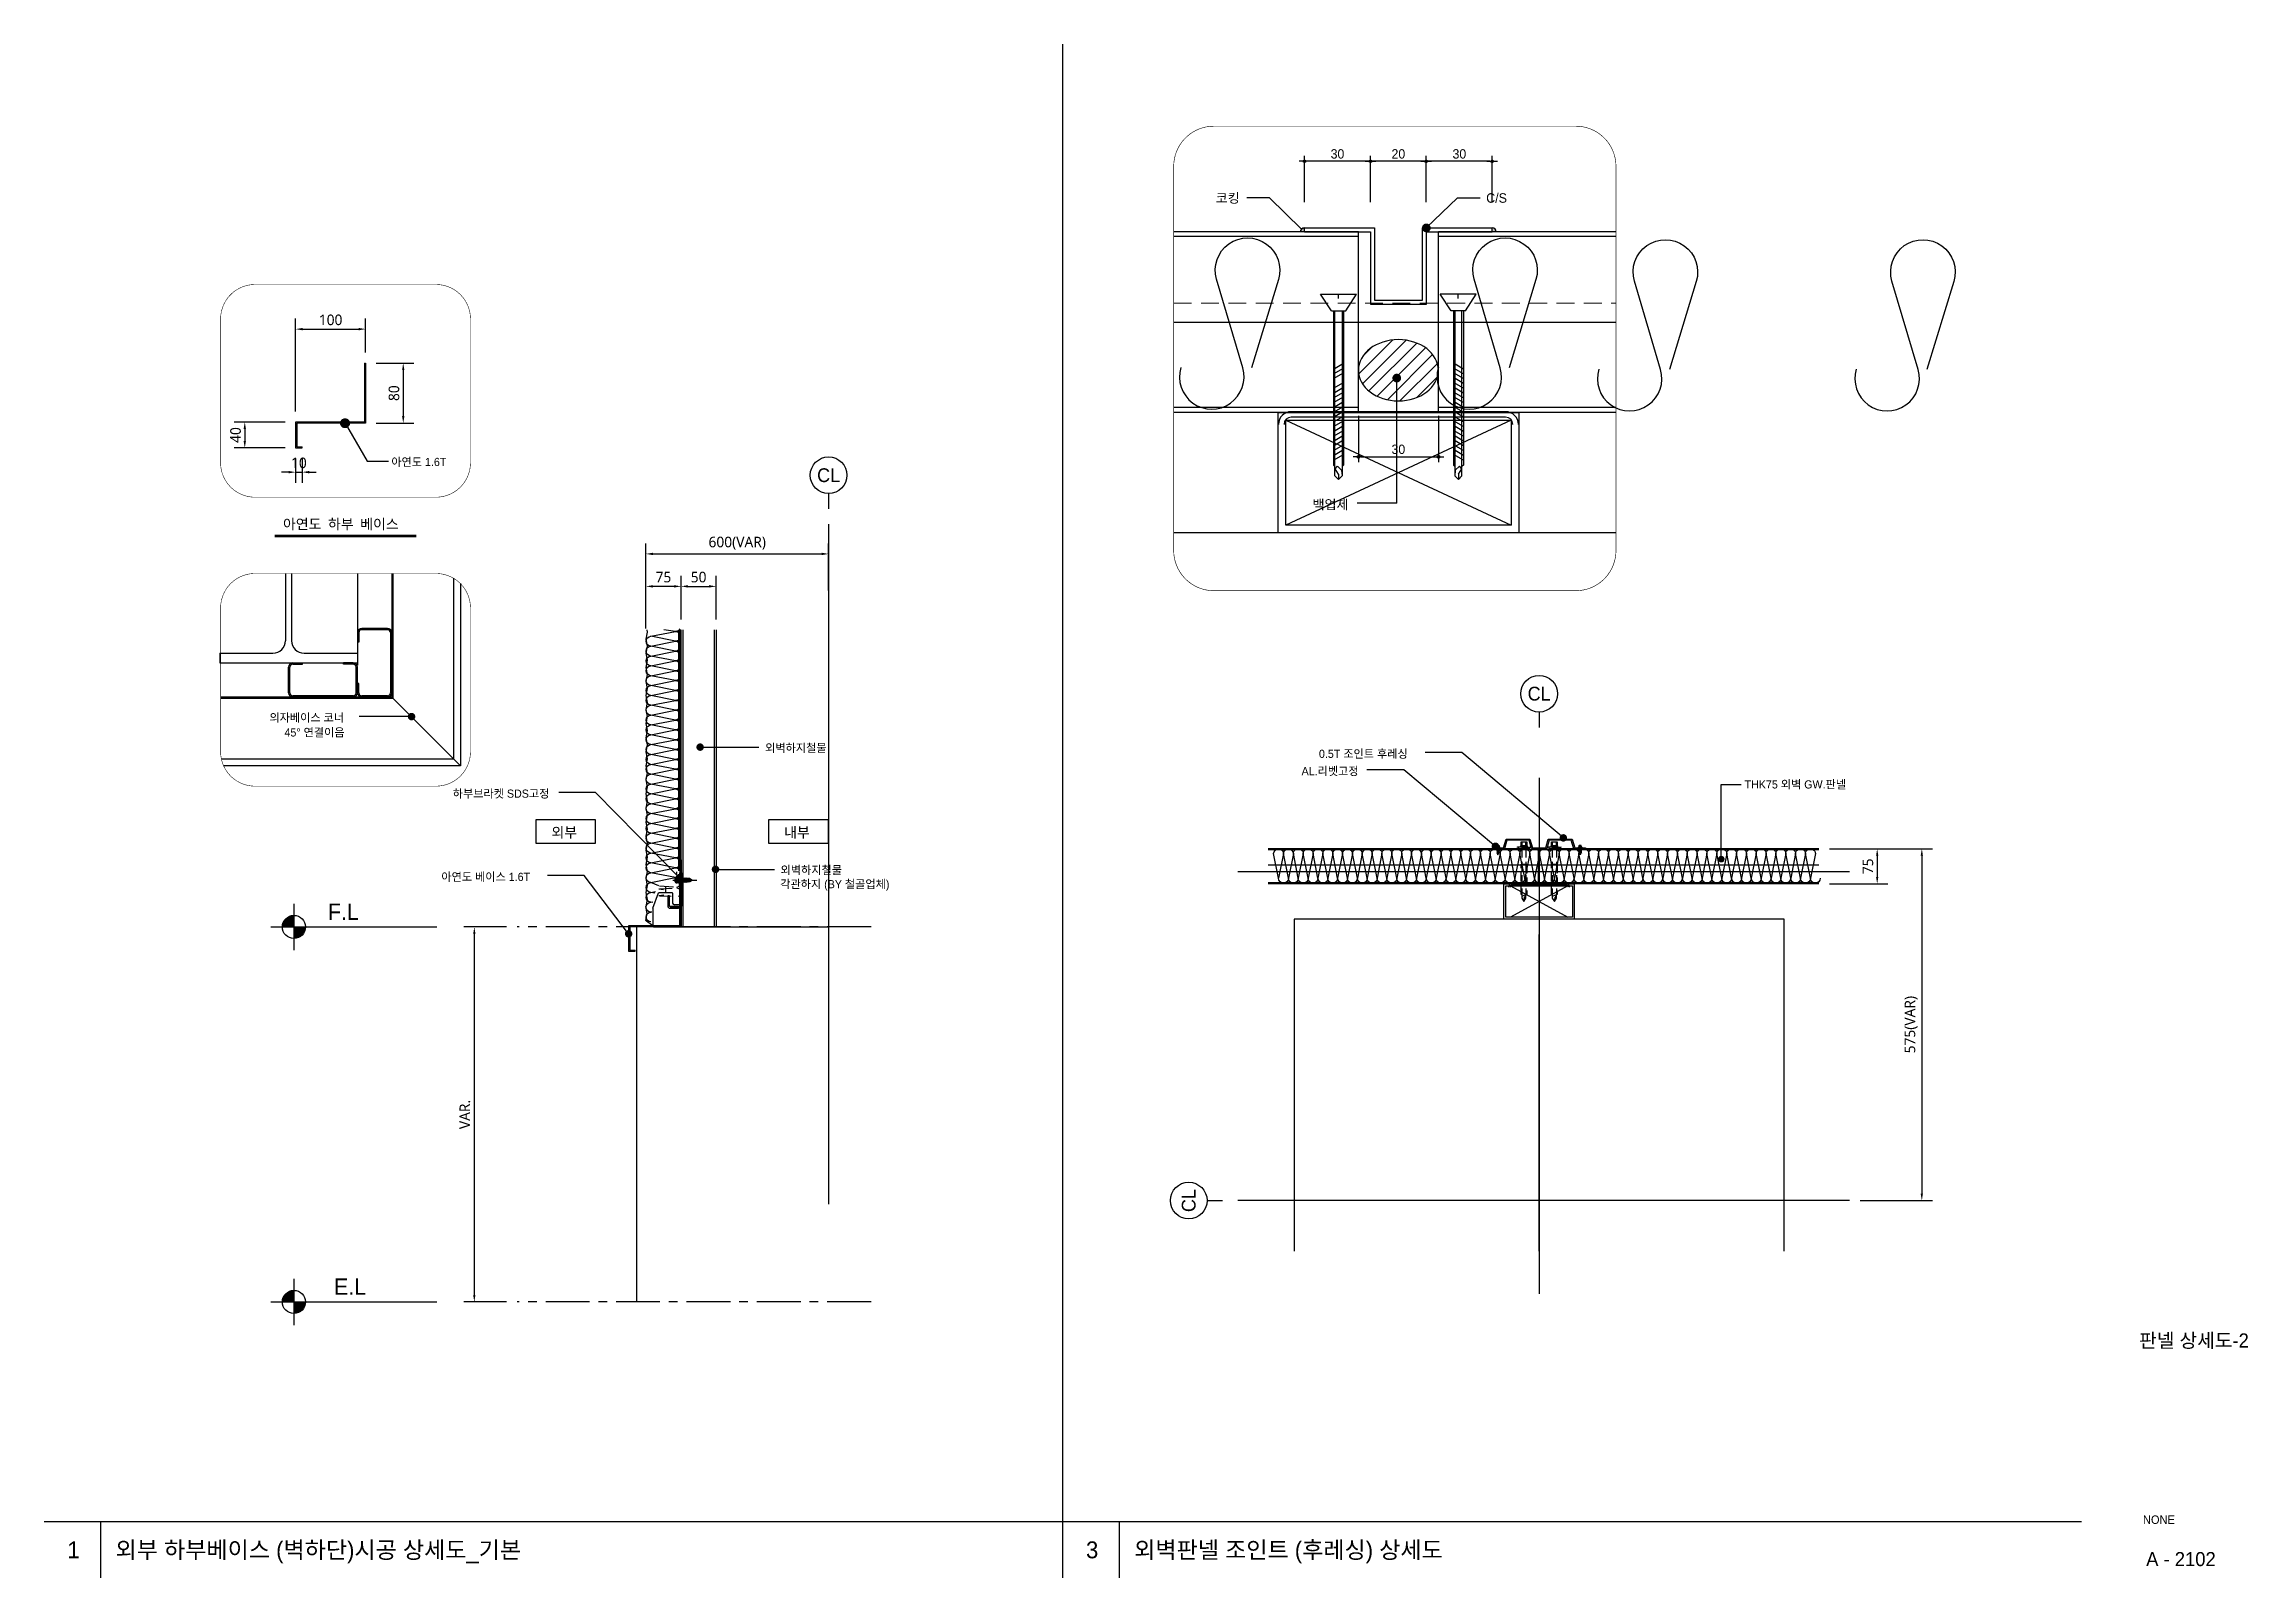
# Model space of a CAD drawing. Header units: millimetres. Extents: x 50863 to 79787, y -43062 to -37468.
# Drawn here: x 55044 to 58177, y -39648 to -37468 of the extents above; entities that cross this region are included whole.
import ezdxf
from ezdxf.enums import TextEntityAlignment as Align

# ---------------------------------------------------------------- set-up
doc = ezdxf.new("R2010")
doc.units = ezdxf.units.MM
doc.header["$LTSCALE"] = 50
for name, pattern in [('CEN', [62, 60, -1, 0, -1]), ('CENTER', [2, 1.25, -0.25, 0.25, -0.25]), ('HID', [2.3, 1.5, -0.8]), ('HIDDEN', [0.375, 0.25, -0.125])]:
    doc.linetypes.add(name, pattern=pattern)
for name, color, linetype in [('1', 1, 'Continuous'), ('4', 4, 'Continuous'), ('4A.TEC FORM-TEXT', 3, 'Continuous'), ('4A.TEC TEXT 2', 3, 'Continuous'), ('ARTINT-A1$0$MK', 3, 'Continuous'), ('ARTINT-A1$0$TEX', 7, 'Continuous'), ('BOLT', 7, 'Continuous'), ('CEN', 1, 'CEN'), ('COL', 2, 'Continuous'), ('DIM', 7, 'Continuous'), ('DO', 7, 'Continuous'), ('DOS', 254, 'Continuous'), ('E1', 3, 'Continuous'), ('F_LINE', 31, 'HIDDEN'), ('FIN', 5, 'Continuous'), ('FOR_', 4, 'Continuous'), ('GRID', 1, 'CENTER'), ('HAT', 5, 'Continuous'), ('HID-1', 4, 'Continuous'), ('LAN', 1, 'Continuous'), ('SKIN', 2, 'Continuous'), ('STEEL', 8, 'Continuous'), ('STEL', 7, 'Continuous'), ('STL-1', 2, 'Continuous'), ('SY', 1, 'Continuous'), ('TEX', 3, 'Continuous'), ('TEXT', 3, 'Continuous'), ('WAL', 3, 'Continuous'), ('WOO', 5, 'Continuous')]:
    doc.layers.add(name, color=color, linetype=linetype)
doc.layers.add('8ETC', color=8, linetype='Continuous', lineweight=0)
doc.styles.add('GHS', font='')
doc.styles.get("Standard").update_dxf_attribs({"font": 'txt.shx'})
doc.styles.add('나눔고딕', font='')
doc.styles.add('나눔고딕 7', font='')
doc.styles.add('돋움', font='')
doc.styles.add('돋움체', font='')
doc.styles.add('울릉도L', font='')
doc.styles.get('GHS').set_extended_font_data('Dotum')
doc.styles.get('나눔고딕').set_extended_font_data('Dotum')
doc.styles.get('나눔고딕 7').set_extended_font_data('NanumGothic')
doc.styles.get('돋움').set_extended_font_data('Dotum')
doc.styles.get('돋움체').set_extended_font_data('DotumChe')
doc.styles.get('울릉도L').set_extended_font_data('Dotum')
doc.dimstyles.new('DIM_600(외부치수)', dxfattribs={"dimscale": 400, "dimtxt": 3.3, "dimasz": 1, "dimexe": 2, "dimexo": 2, "dimgap": 1, "dimtad": 1, "dimdec": 0, "dimdsep": 46, "dimlunit": 6, "dimtxsty": '나눔고딕', "dimblk1": 'DIMDOT', "dimblk2": 'DIMDOT', "dimsah": 1, "dimcen": 2.5, "dimdle": 1.5, "dimclrd": 8, "dimclre": 8, "dimclrt": 3, "dimadec": 0, "dimazin": 0, "dimtfac": 1, "dimtdec": 0, "dimtix": 1, "dimtmove": 2, "dimatfit": 3, "dimldrblk": 'DIMDOT', "dimfxl": 0, "dimtvp": 1, "dimtolj": 1, "dimtzin": 0, "dimarcsym": 0})
doc.dimstyles.get("Standard").update_dxf_attribs({"dimtxt": 3, "dimasz": 3, "dimexe": 1.25, "dimexo": 3, "dimgap": 1, "dimtad": 1, "dimdec": 0, "dimzin": 1, "dimdsep": 46, "dimlunit": 6, "dimtxsty": 'Standard', "dimcen": 2.5, "dimadec": 0, "dimazin": 0, "dimtfac": 1, "dimtdec": 0, "dimtix": 1, "dimtmove": 2, "dimatfit": 3, "dimfxl": 0, "dimtolj": 1, "dimtzin": 1, "dimarcsym": 0})

msp = doc.modelspace()

# ---------------------------------------------------------------- texts
at = {"layer": '4A.TEC FORM-TEXT', "style": '돋움'}
msp.add_text('A - 2102', height=20, dxfattribs=at).set_placement((58081.7, -39631.4), align=Align.CENTER)
at = {"layer": '4A.TEC TEXT 2', "style": '나눔고딕'}
for s, height, p in [('판넬 상세도-2', 20, (58100.2, -39320.7)), ('NONE', 12, (58050.4, -39571.4))]:
    msp.add_text(s, height=height, dxfattribs=at).set_placement(p, align=Align.CENTER)
at = {"layer": 'ARTINT-A1$0$MK', "style": '돋움'}
for s, p in [('1', (55077.3, -39620.3)), ('외부 하부베이스 (벽하단)시공 상세도_기본', (55145.8, -39620.3)), ('3', (56525.3, -39620.3)), ('외벽판넬 조인트 (후레싱) 상세도', (56593.8, -39620.3))]:
    msp.add_text(s, height=24, dxfattribs=at).set_placement(p)
at = {"layer": 'ARTINT-A1$0$TEX', "style": '돋움'}
for s, height, p in [('아연도 1.6T', 11.6, (55537.8, -38067.9)), ('의자베이스 코너', 11.6, (55364.5, -38431.3)), (' 45%%D 연결이음', 11.604, (55381.7, -38452.3)), ('하부브라켓 SDS고정', 11.604, (55625.1, -38539.3)), ('아연도 베이스 1.6T', 11.604, (55608.9, -38657.6)), ('F.L', 23.21, (55447.7, -38712.9)), ('E.L', 23.21, (55456.4, -39245.8))]:
    msp.add_text(s, height=height, dxfattribs=at).set_placement(p)
for s, height, p in [('외벽하지철물', 11.6, (56069.1, -38468.6)), ('THK75 외벽 GW.판넬', 11.604, (57461.4, -38520.4)), ('각관하지 (BY 철골업체)', 11.604, (56090.6, -38662.2)), ('외벽하지철물', 11.6, (56091.1, -38642.2))]:
    msp.add_text(s, height=height, dxfattribs=at).set_placement(p, align=Align.MIDDLE_LEFT)
at = {"layer": 'DIM', "style": '돋움'}
for s, height, p in [('0.5T 조인트 후레싱', 11.604, (56856.4, -38482.7)), ('AL.리벳고정', 11.6, (56831.7, -38507.3))]:
    msp.add_text(s, height=height, dxfattribs=at).set_placement(p)
at = {"layer": 'TEXT', "linetype": 'Continuous', "style": '돋움체'}
for s, p in [('아연도 하부 베이스', (55383.8, -38150.4)), ('외부', (55765.4, -38588.5)), ('내부', (56096.2, -38588.5))]:
    msp.add_text(s, height=14.51, dxfattribs=at).set_placement(p, align=Align.MIDDLE_LEFT)

# ---------------------------------------------------------------- blocks, each defined once
blk = doc.blocks.new('ccs122')
blk.add_line((0, 8), (0, 3))
blk.add_circle((0, 14), 6)
at = {"color": 3, "style": 'GHS'}
blk.add_attdef('NO', text='', height=4.5, dxfattribs=at).set_placement((-0.01, 14.02), align=Align.MIDDLE_CENTER)
blk = doc.blocks.new('A$C78A54C9A')
at = {"layer": '4'}
for p, q in [((0.1, 12.1), (0.7, 12.5)), ((6.2, 11.7), (0.2, 11.7)), ((0.6, 13.1), (0.6, 12.5)), ((5.9, 13.1), (0.6, 13.1)), ((0.6, 12.5), (5.9, 12.5)), ((1.3, 14.9), (1.3, 13.1)), ((5.1, 14.9), (1.3, 14.9)), ((1.7, 11.7), (1.7, 11.6)), ((1.7, 10.9), (1.7, 9.8)), ((1.7, 9.2), (1.7, 8.1)), ((1.7, 7.4), (1.7, 6.3)), ((1.7, 5.7), (1.7, 4.6)), ((1.7, 3.9), (1.7, 3.4)), ((3.1, 0), (1.7, 3.4)), ((4.6, 15.4), (1.8, 15.4)), ((2.1, 14.9), (2.1, 13.1)), ((4.5, 3.2), (3.1, 0)), ((4.1, 13.1), (4.1, 14.9)), ((4.6, 11.7), (4.6, 10.8)), ((4.6, 10.2), (4.6, 9.1)), ((4.6, 8.4), (4.6, 7.3)), ((4.6, 6.7), (4.6, 5.6)), ((4.6, 4.9), (4.6, 3.8)), ((5.1, 13.1), (5.1, 14.9)), ((6.3, 12.1), (5.8, 12.5)), ((5.9, 12.5), (5.9, 13.1))]:
    blk.add_line(p, q, dxfattribs=at)
at = {"layer": '4', "color": 5}
for p, q in [((1.1, 11.7), (1.7, 10.9)), ((1.1, 10), (1.7, 9.2)), ((1.1, 8.2), (1.7, 7.4)), ((1.1, 6.5), (1.7, 5.7)), ((1.1, 4.7), (1.7, 3.9)), ((5.2, 10), (1.7, 10.9)), ((5.2, 8.3), (1.7, 9.2)), ((5.2, 6.5), (1.7, 7.4)), ((5.2, 4.8), (1.7, 5.7)), ((5.2, 3), (1.7, 3.9))]:
    blk.add_line(p, q, dxfattribs=at)
at = {"layer": '4', "color": 7}
for p, q in [((4.6, 9.1), (1.1, 10)), ((4.6, 7.3), (1.1, 8.2)), ((4.6, 5.6), (1.1, 6.5)), ((4.6, 3.8), (1.1, 4.7)), ((4.6, 10.8), (1.2, 11.7)), ((1.7, 3.4), (3.2, 2.2)), ((4.6, 10.8), (5.2, 10)), ((4.6, 9.1), (5.2, 8.3)), ((4.6, 7.3), (5.2, 6.5)), ((4.6, 5.6), (5.2, 4.8)), ((4.6, 3.8), (5.2, 3))]:
    blk.add_line(p, q, dxfattribs=at)
at = {"layer": '4', "color": 3}
blk.add_line((3.2, 2.2), (3.1, 0), dxfattribs=at)
at = {"layer": '4'}
for centre, radius, start, end in [((0.2, 11.9), 0.25, 121.4474, 270), ((1.8, 14.9), 0.5, 90, 180), ((2.6, 14.9), 0.5, 90, 180), ((3.6, 14.9), 0.5, 0, 90), ((4.6, 14.9), 0.5, 0, 90), ((6.2, 11.9), 0.25, 270, 55.4728)]:
    blk.add_arc(centre, radius, start, end, dxfattribs=at)
blk = doc.blocks.new('A$C43581DE0')
at = {"layer": 'BOLT', "linetype": 'HIDDEN'}
for p, q in [((5, 85), (13, 85)), ((5, 79.2), (5, 85)), ((6, 75), (6, 10)), ((6.5, 79.2), (6.5, 85)), ((11.5, 85), (11.5, 79.2)), ((12, 75), (12, 10)), ((13, 85), (13, 79.2))]:
    blk.add_line(p, q, dxfattribs=at)
for points in [[(18, 78), (18, 77), (0, 77), (0, 78)], [(4, 79.2), (4, 78), (14, 78), (14, 79.2)]]:
    blk.add_lwpolyline(points, close=True, dxfattribs=at)
for points in [[(16.5, 77), (16.5, 75), (1.5, 75), (1.5, 77)], [(6, 10), (5, 10), (5, 53), (13, 53), (13, 10), (12, 10)], [(6, 10), (6, 5), (9, 0), (12, 5), (12, 10)], [(9, 0), (10, 6), (12, 8), (10, 9), (6, 7)]]:
    blk.add_lwpolyline(points, dxfattribs=at)
blk = doc.blocks.new('*D62')
at = {"layer": 'Defpoints', "color": 0}
for p in [(57566.9, -38611.8), (57610.5, -39111.9), (57713.4, -39111.9)]:
    blk.add_point(p, dxfattribs=at)
at = {"layer": 'DIM', "color": 7, "linetype": 'Continuous', "lineweight": -2, "ltscale": 1000}
for p, q in [((57581.9, -38611.8), (57728.4, -38611.8)), ((57625.5, -39111.9), (57728.4, -39111.9))]:
    blk.add_line(p, q, dxfattribs=at)
at = {"layer": 'DIM', "color": 0, "linetype": 'Continuous', "lineweight": -2, "ltscale": 1000}
blk.add_line((57713.4, -38621.8), (57713.4, -39101.9), dxfattribs=at)
at = {"layer": 'DIM', "color": 0}
for points in [[(57715, -38621.8), (57711.7, -38621.8), (57713.4, -38611.8)], [(57711.7, -39101.9), (57715, -39101.9), (57713.4, -39111.9)]]:
    blk.add_solid(points, dxfattribs=at)
at = {"layer": 'DIM', "color": 3, "insert": (57698.1, -38861.8), "char_height": 15, "attachment_point": 5, "rotation": 90, "style": '나눔고딕 7'}
blk.add_mtext('\\A1;575(VAR)', dxfattribs=at)
blk = doc.blocks.new('*D63')
at = {"layer": 'Defpoints', "color": 0}
for p in [(57566.9, -38611.8), (57566.9, -38661.8), (57649.9, -38661.8)]:
    blk.add_point(p, dxfattribs=at)
at = {"layer": 'DIM', "color": 7, "linetype": 'Continuous', "lineweight": -2, "ltscale": 1000}
for p, q in [((57581.9, -38611.8), (57664.9, -38611.8)), ((57581.9, -38661.8), (57664.9, -38661.8))]:
    blk.add_line(p, q, dxfattribs=at)
at = {"layer": 'DIM', "color": 0, "linetype": 'Continuous', "lineweight": -2, "ltscale": 1000}
blk.add_line((57649.9, -38621.8), (57649.9, -38651.8), dxfattribs=at)
at = {"layer": 'DIM', "color": 0}
for points in [[(57651.6, -38621.8), (57648.3, -38621.8), (57649.9, -38611.8)], [(57648.3, -38651.8), (57651.6, -38651.8), (57649.9, -38661.8)]]:
    blk.add_solid(points, dxfattribs=at)
at = {"layer": 'DIM', "color": 3, "insert": (57636.8, -38636.8), "char_height": 15, "attachment_point": 5, "rotation": 90, "style": '나눔고딕 7'}
blk.add_mtext('\\A1;75', dxfattribs=at)
blk = doc.blocks.new('*D66')
at = {"layer": 'Defpoints', "color": 0}
for p in [(55655.8, -38723), (55716.7, -38723), (55716.7, -39255.9)]:
    blk.add_point(p, dxfattribs=at)
at = {"layer": 'DIM', "color": 7, "linetype": 'Continuous', "lineweight": -2, "ltscale": 1000}
for p, q in [((55701.7, -38723), (55640.8, -38723)), ((55701.7, -39255.9), (55640.8, -39255.9))]:
    blk.add_line(p, q, dxfattribs=at)
at = {"layer": 'DIM', "color": 0, "linetype": 'Continuous', "lineweight": -2, "ltscale": 1000}
blk.add_line((55655.8, -39245.9), (55655.8, -38733), dxfattribs=at)
at = {"layer": 'DIM', "color": 0}
for points in [[(55657.4, -38733), (55654.1, -38733), (55655.8, -38723)], [(55654.1, -39245.9), (55657.4, -39245.9), (55655.8, -39255.9)]]:
    blk.add_solid(points, dxfattribs=at)
at = {"layer": 'DIM', "color": 3, "insert": (55642.3, -38989.5), "char_height": 15, "attachment_point": 5, "rotation": 90, "style": '나눔고딕 7'}
blk.add_mtext('\\A1;VAR.', dxfattribs=at)
blk = doc.blocks.new('*D67')
at = {"layer": 'Defpoints', "color": 0}
for p in [(55501.3, -37921.5), (55501.3, -38007), (55554.7, -38007)]:
    blk.add_point(p, dxfattribs=at)
at = {"layer": 'DIM', "color": 7, "linetype": 'Continuous', "lineweight": -2, "ltscale": 1000}
for p, q in [((55516.3, -37921.5), (55569.7, -37921.5)), ((55516.3, -38007), (55569.7, -38007))]:
    blk.add_line(p, q, dxfattribs=at)
at = {"layer": 'DIM', "color": 0, "linetype": 'Continuous', "lineweight": -2, "ltscale": 1000}
blk.add_line((55554.7, -37931.5), (55554.7, -37997), dxfattribs=at)
at = {"layer": 'DIM', "color": 0}
for points in [[(55556.4, -37931.5), (55553.1, -37931.5), (55554.7, -37921.5)], [(55553.1, -37997), (55556.4, -37997), (55554.7, -38007)]]:
    blk.add_solid(points, dxfattribs=at)
at = {"layer": 'DIM', "color": 3, "insert": (55541.6, -37964.3), "char_height": 15, "attachment_point": 5, "rotation": 90, "style": '나눔고딕 7'}
blk.add_mtext('\\A1;80', dxfattribs=at)
blk = doc.blocks.new('*D68')
at = {"layer": 'Defpoints', "color": 0}
for p in [(55401.7, -38005.4), (55329.5, -38042.2), (55401.7, -38042.2)]:
    blk.add_point(p, dxfattribs=at)
at = {"layer": 'DIM', "color": 7, "linetype": 'Continuous', "lineweight": -2, "ltscale": 1000}
for p, q in [((55386.7, -38005.4), (55314.5, -38005.4)), ((55386.7, -38042.2), (55314.5, -38042.2))]:
    blk.add_line(p, q, dxfattribs=at)
at = {"layer": 'DIM', "color": 0, "linetype": 'Continuous', "lineweight": -2, "ltscale": 1000}
blk.add_line((55329.5, -38015.4), (55329.5, -38032.2), dxfattribs=at)
at = {"layer": 'DIM', "color": 0}
for points in [[(55331.2, -38015.4), (55327.8, -38015.4), (55329.5, -38005.4)], [(55327.8, -38032.2), (55331.2, -38032.2), (55329.5, -38042.2)]]:
    blk.add_solid(points, dxfattribs=at)
at = {"layer": 'DIM', "color": 3, "insert": (55316.4, -38023.8), "char_height": 15, "attachment_point": 5, "rotation": 90, "style": '나눔고딕 7'}
blk.add_mtext('\\A1;40', dxfattribs=at)
blk = doc.blocks.new('*D69')
at = {"layer": 'Defpoints', "color": 0}
for p in [(55401.7, -38042.2), (55411.1, -38042.2), (55411.1, -38076.6)]:
    blk.add_point(p, dxfattribs=at)
at = {"layer": 'DIM', "color": 7, "linetype": 'Continuous', "lineweight": -2, "ltscale": 1000}
for p, q in [((55401.7, -38057.2), (55401.7, -38091.6)), ((55411.1, -38057.2), (55411.1, -38091.6))]:
    blk.add_line(p, q, dxfattribs=at)
at = {"layer": 'DIM', "color": 0, "linetype": 'Continuous', "lineweight": -2, "ltscale": 1000}
for p, q in [((55391.7, -38076.6), (55381.7, -38076.6)), ((55401.7, -38076.6), (55411.1, -38076.6)), ((55421.1, -38076.6), (55431.1, -38076.6))]:
    blk.add_line(p, q, dxfattribs=at)
at = {"layer": 'DIM', "color": 0}
for points in [[(55391.7, -38078.3), (55391.7, -38074.9), (55401.7, -38076.6)], [(55421.1, -38074.9), (55421.1, -38078.3), (55411.1, -38076.6)]]:
    blk.add_solid(points, dxfattribs=at)
at = {"layer": 'DIM', "color": 3, "insert": (55406.4, -38063.5), "char_height": 15, "attachment_point": 5, "style": '나눔고딕 7'}
blk.add_mtext('\\A1;10', dxfattribs=at)
blk = doc.blocks.new('A$C6C921284')
at = {"layer": 'STL-1'}
for points in [[(3.3, 2.3), (15.1, 2.3, 0.414214), (17.3, 4.5), (17.3, 50.3), (19.6, 50.3), (19.6, 4.5, -0.414214), (15.1, 0), (3.3, 0, 0)], [(15.1, 2.3), (3.3, 2.3, -0.414214), (2.3, 3.3), (2.3, 17.6), (0, 17.6), (0, 3.3, 0.414214), (3.3, 0), (15.1, 0)]]:
    blk.add_lwpolyline(points, format="xyb", dxfattribs=at)
blk = doc.blocks.new('sb25')
at = {"layer": 'BOLT'}
for p, q in [((3.9, 15.5), (-4, 12.1)), ((-1.1, 15.2), (-4, 13.9)), ((3.9, 13.7), (-4, 10.3)), ((3.9, 11.9), (-4, 8.4)), ((3.9, 10), (-4, 6.6)), ((3.9, 8.2), (-4, 4.8)), ((3.9, 6.4), (-4, 2.9)), ((3.9, 4.5), (-4, 1.1)), ((-3, 19), (-3, 14.7)), ((-3, 13.9), (-3, 12.9)), ((-3, 12.1), (-3, 11.1)), ((-3, 10.3), (-3, 9.2)), ((-3, 8.4), (-3, 7.4)), ((-3, 6.6), (-3, 5.6)), ((-3, 4.8), (-3, 3.7)), ((-3, 2.9), (-3, 1.9)), ((-3, 1.1), (-3, 0)), ((-3, 1), (2.9, 1)), ((3.9, 2.7), (-0.1, 1)), ((2.9, 14.7), (2.9, 13.7)), ((2.9, 12.9), (2.9, 11.9)), ((2.9, 11.1), (2.9, 10)), ((2.9, 9.2), (2.9, 8.2)), ((2.9, 7.4), (2.9, 6.4)), ((2.9, 1.9), (2.9, 0)), ((2.9, 19), (2.9, 15.5)), ((2.9, 5.6), (2.9, 4.5)), ((2.9, 3.7), (2.9, 2.7)), ((-5, -3.2), (-5.2, -3.2)), ((-4.5, -8.7), (-4.5, -3.7)), ((3, -9.2), (-3, -9.2)), ((-2, -8.7), (-2, -3.2)), ((2, -8.7), (2, -3.2)), ((4.5, -8.7), (4.5, -3.7))]:
    blk.add_line(p, q, dxfattribs=at)
for points in [[(7, -0.7), (7, 0), (-7, 0), (-7, -0.7)], [(-4, 12.1), (-3, 12.9), (2.9, 15.5), (3.9, 15.5), (2.9, 14.7), (-3, 12.1)], [(-4, 13.9), (-3, 14.7), (-2.1, 15.2), (-1.1, 15.2), (-2.1, 14.4), (-3, 13.9)], [(-4, 10.3), (-3, 11.1), (2.9, 13.7), (3.9, 13.7), (2.9, 12.9), (-3, 10.3)], [(-4, 8.4), (-3, 9.2), (2.9, 11.9), (3.9, 11.9), (2.9, 11.1), (-3, 8.4)], [(-4, 6.6), (-3, 7.4), (2.9, 10), (3.9, 10), (2.9, 9.2), (-3, 6.6)], [(-4, 4.8), (-3, 5.6), (2.9, 8.2), (3.9, 8.2), (2.9, 7.4), (-3, 4.8)], [(-4, 2.9), (-3, 3.7), (2.9, 6.4), (3.9, 6.4), (2.9, 5.6), (-3, 2.9)], [(-4, 1.1), (-3, 1.9), (2.9, 4.5), (3.9, 4.5), (2.9, 3.7), (-3, 1.1)], [(-0.1, 1), (0.9, 1.8), (2.9, 2.7), (3.9, 2.7), (2.9, 1.9), (0.9, 1)], [(-8, -1.2), (8, -1.2), (8, -0.7), (-8, -0.7)], [(-5.2, -2.2), (5.2, -2.2), (8, -1.2), (-8, -1.2)], [(5.2, -2.2), (5.2, -3.2), (-5.2, -3.2), (-5.2, -2.2)]]:
    blk.add_lwpolyline(points, close=True, dxfattribs=at)
for points in [[(-3, 13.5), (-4, 13.9), (-3, 13.1)], [(-3, 11.7), (-4, 12.1), (-3, 11.3)], [(-3, 9.9), (-4, 10.3), (-3, 9.5)], [(-3, 8), (-4, 8.4), (-3, 7.6)], [(-3, 6.2), (-4, 6.6), (-3, 5.8)], [(-3, 4.4), (-4, 4.8), (-3, 4)], [(-3, 2.5), (-4, 2.9), (-3, 2.1)], [(-3, 0.7), (-4, 1.1), (-3, 0.3)], [(-3, 19), (0, 23.8), (2.9, 19)], [(2.9, 17), (-1.1, 15.2), (-3, 16.3), (-0.7, 18.8), (0, 23.8)], [(2.9, 15.9), (3.9, 15.5), (2.9, 16.3)], [(2.9, 15.9), (3.9, 15.5), (2.9, 16.3)], [(2.9, 14.1), (3.9, 13.7), (2.9, 14.5)], [(2.9, 14.1), (3.9, 13.7), (2.9, 14.5)], [(2.9, 12.3), (3.9, 11.9), (2.9, 12.7)], [(2.9, 12.3), (3.9, 11.9), (2.9, 12.7)], [(2.9, 10.4), (3.9, 10), (2.9, 10.8)], [(2.9, 10.4), (3.9, 10), (2.9, 10.8)], [(2.9, 8.6), (3.9, 8.2), (2.9, 9)], [(2.9, 8.6), (3.9, 8.2), (2.9, 9)], [(2.9, 6.8), (3.9, 6.4), (2.9, 7.2)], [(2.9, 6.8), (3.9, 6.4), (2.9, 7.2)], [(2.9, 4.9), (3.9, 4.5), (2.9, 5.3)], [(2.9, 4.9), (3.9, 4.5), (2.9, 5.3)], [(2.9, 3.1), (3.9, 2.7), (2.9, 3.5)], [(2.9, 3.1), (3.9, 2.7), (2.9, 3.5)]]:
    blk.add_lwpolyline(points, dxfattribs=at)
for centre, radius, start, end in [((-5, -3.7), 0.5, 0, 90), ((-3.2, -7.4), 1.81, 226.3972, 313.6028), ((0, -5), 4.25, 241.9275, 298.0725), ((3.3, -7.4), 1.81, 226.3972, 313.6028), ((5, -3.7), 0.5, 90, 180)]:
    blk.add_arc(centre, radius, start, end, dxfattribs=at)
at = {"layer": 'CEN'}
blk.add_line((0, -13.4), (0, 31.8), dxfattribs=at)
blk = doc.blocks.new('*D70')
at = {"layer": 'Defpoints', "color": 0}
for p in [(56159.4, -38192.8), (55899.6, -38259.4), (56159.4, -38259.7)]:
    blk.add_point(p, dxfattribs=at)
at = {"layer": 'DIM', "color": 7, "linetype": 'Continuous', "lineweight": -2, "ltscale": 1000}
for p, q in [((55899.6, -38244.4), (55899.6, -38177.8)), ((56159.4, -38244.7), (56159.4, -38177.8))]:
    blk.add_line(p, q, dxfattribs=at)
at = {"layer": 'DIM', "color": 0, "linetype": 'Continuous', "lineweight": -2, "ltscale": 1000}
blk.add_line((55909.6, -38192.8), (56149.4, -38192.8), dxfattribs=at)
at = {"layer": 'DIM', "color": 0}
for points in [[(55909.6, -38191.1), (55909.6, -38194.5), (55899.6, -38192.8)], [(56149.4, -38194.5), (56149.4, -38191.1), (56159.4, -38192.8)]]:
    blk.add_solid(points, dxfattribs=at)
at = {"layer": 'DIM', "color": 3, "insert": (56029.5, -38177.5), "char_height": 15, "attachment_point": 5, "style": '나눔고딕 7'}
blk.add_mtext('\\A1;600(VAR)', dxfattribs=at)
blk = doc.blocks.new('*D71')
at = {"layer": 'Defpoints', "color": 0}
for p in [(55999.6, -38238.9), (55949.6, -38300.9), (55999.6, -38300.9)]:
    blk.add_point(p, dxfattribs=at)
at = {"layer": 'DIM', "color": 7, "linetype": 'Continuous', "lineweight": -2, "ltscale": 1000}
for p, q in [((55949.6, -38285.9), (55949.6, -38223.9)), ((55999.6, -38285.9), (55999.6, -38223.9))]:
    blk.add_line(p, q, dxfattribs=at)
at = {"layer": 'DIM', "color": 0, "linetype": 'Continuous', "lineweight": -2, "ltscale": 1000}
blk.add_line((55959.6, -38238.9), (55989.6, -38238.9), dxfattribs=at)
at = {"layer": 'DIM', "color": 0}
for points in [[(55959.6, -38237.2), (55959.6, -38240.6), (55949.6, -38238.9)], [(55989.6, -38240.6), (55989.6, -38237.2), (55999.6, -38238.9)]]:
    blk.add_solid(points, dxfattribs=at)
at = {"layer": 'DIM', "color": 3, "insert": (55974.6, -38225.8), "char_height": 15, "attachment_point": 5, "style": '나눔고딕 7'}
blk.add_mtext('\\A1;50', dxfattribs=at)
blk = doc.blocks.new('*D72')
at = {"layer": 'Defpoints', "color": 0}
for p in [(55899.6, -38238.9), (55949.6, -38300.9), (55899.6, -38314)]:
    blk.add_point(p, dxfattribs=at)
at = {"layer": 'DIM', "color": 7, "linetype": 'Continuous', "lineweight": -2, "ltscale": 1000}
for p, q in [((55899.6, -38299), (55899.6, -38223.9)), ((55949.6, -38285.9), (55949.6, -38223.9))]:
    blk.add_line(p, q, dxfattribs=at)
at = {"layer": 'DIM', "color": 0, "linetype": 'Continuous', "lineweight": -2, "ltscale": 1000}
blk.add_line((55939.6, -38238.9), (55909.6, -38238.9), dxfattribs=at)
at = {"layer": 'DIM', "color": 0}
for points in [[(55909.6, -38237.2), (55909.6, -38240.6), (55899.6, -38238.9)], [(55939.6, -38240.6), (55939.6, -38237.2), (55949.6, -38238.9)]]:
    blk.add_solid(points, dxfattribs=at)
at = {"layer": 'DIM', "color": 3, "insert": (55924.6, -38225.8), "char_height": 15, "attachment_point": 5, "style": '나눔고딕 7'}
blk.add_mtext('\\A1;75', dxfattribs=at)
blk = doc.blocks.new('*D73')
at = {"layer": 'Defpoints', "color": 0}
for p in [(55501.3, -37873.3), (55501.3, -37921.5), (55401.7, -38005.4)]:
    blk.add_point(p, dxfattribs=at)
at = {"layer": 'DIM', "color": 7, "linetype": 'Continuous', "lineweight": -2, "ltscale": 1000}
for p, q in [((55401.7, -37990.4), (55401.7, -37858.3)), ((55501.3, -37906.5), (55501.3, -37858.3))]:
    blk.add_line(p, q, dxfattribs=at)
at = {"layer": 'DIM', "color": 0, "linetype": 'Continuous', "lineweight": -2, "ltscale": 1000}
blk.add_line((55411.7, -37873.3), (55491.3, -37873.3), dxfattribs=at)
at = {"layer": 'DIM', "color": 0}
for points in [[(55411.7, -37871.6), (55411.7, -37875), (55401.7, -37873.3)], [(55491.3, -37875), (55491.3, -37871.6), (55501.3, -37873.3)]]:
    blk.add_solid(points, dxfattribs=at)
at = {"layer": 'DIM', "color": 3, "insert": (55451.5, -37860.2), "char_height": 15, "attachment_point": 5, "style": '나눔고딕 7'}
blk.add_mtext('\\A1;100', dxfattribs=at)
blk = doc.blocks.new('insul1')
blk.add_lwpolyline([(0, 0.25, 1.344031), (0.35, 0.25), (0.2, 0.75, -1.344031), (0.55, 0.75), (0.4, 0.25)], format="xyb")
blk = doc.blocks.new('DIMDOT')
blk.add_line((-2, 0), (2, 0))
blk.add_circle((0, 0), 0.5)
blk = doc.blocks.new('*D99')
at = {"layer": 'Defpoints', "color": 0}
for p in [(1103, 3613), (1103, 3224), (1658, 3224)]:
    blk.add_point(p, dxfattribs=at)
at = {"layer": 'DIM', "color": 8, "lineweight": -2}
for p, q in [((1103, 3269), (1103, 3658)), ((1635, 3613), (1125, 3613)), ((1658, 3269), (1658, 3658))]:
    blk.add_line(p, q, dxfattribs=at)
at = {"layer": 'DIM', "color": 8, "lineweight": -2, "xscale": 22.5, "yscale": 22.5, "zscale": 22.5, "rotation": 180}
blk.add_blockref('DIMDOT', (1103, 3613), dxfattribs=at)
at = {"layer": 'DIM', "color": 8, "lineweight": -2, "xscale": 22.5, "yscale": 22.5, "zscale": 22.5}
blk.add_blockref('DIMDOT', (1658, 3613), dxfattribs=at)
at = {"layer": 'DIM', "color": 3, "insert": (1380, 3675), "char_height": 78.8, "attachment_point": 5, "style": '나눔고딕'}
blk.add_mtext('\\A1;30', dxfattribs=at)
blk = doc.blocks.new('*D100')
at = {"layer": 'Defpoints', "color": 0}
for p in [(1658, 3613), (1658, 3224), (2127, 3224)]:
    blk.add_point(p, dxfattribs=at)
at = {"layer": 'DIM', "color": 8, "lineweight": -2}
for p, q in [((1658, 3269), (1658, 3658)), ((2105, 3613), (1680, 3613)), ((2127, 3269), (2127, 3658))]:
    blk.add_line(p, q, dxfattribs=at)
at = {"layer": 'DIM', "color": 8, "lineweight": -2, "xscale": 22.5, "yscale": 22.5, "zscale": 22.5, "rotation": 180}
blk.add_blockref('DIMDOT', (1658, 3613), dxfattribs=at)
at = {"layer": 'DIM', "color": 8, "lineweight": -2, "xscale": 22.5, "yscale": 22.5, "zscale": 22.5}
blk.add_blockref('DIMDOT', (2127, 3613), dxfattribs=at)
at = {"layer": 'DIM', "color": 3, "insert": (1892, 3675), "char_height": 78.8, "attachment_point": 5, "style": '나눔고딕'}
blk.add_mtext('\\A1;20', dxfattribs=at)
blk = doc.blocks.new('*D101')
at = {"layer": 'Defpoints', "color": 0}
for p in [(2127, 3613), (2127, 3224), (2682, 3224)]:
    blk.add_point(p, dxfattribs=at)
at = {"layer": 'DIM', "color": 8, "lineweight": -2}
for p, q in [((2127, 3269), (2127, 3658)), ((2660, 3613), (2150, 3613)), ((2682, 3269), (2682, 3658))]:
    blk.add_line(p, q, dxfattribs=at)
at = {"layer": 'DIM', "color": 8, "lineweight": -2, "xscale": 22.5, "yscale": 22.5, "zscale": 22.5, "rotation": 180}
blk.add_blockref('DIMDOT', (2127, 3613), dxfattribs=at)
at = {"layer": 'DIM', "color": 8, "lineweight": -2, "xscale": 22.5, "yscale": 22.5, "zscale": 22.5}
blk.add_blockref('DIMDOT', (2682, 3613), dxfattribs=at)
at = {"layer": 'DIM', "color": 3, "insert": (2405, 3675), "char_height": 78.8, "attachment_point": 5, "style": '나눔고딕'}
blk.add_mtext('\\A1;30', dxfattribs=at)
blk = doc.blocks.new('*D102')
at = {"layer": 'Defpoints', "color": 0}
for p in [(1556, 1518), (2229, 1518), (2229, 1129)]:
    blk.add_point(p, dxfattribs=at)
at = {"layer": 'DIM', "color": 8, "lineweight": -2}
for p, q in [((1556, 1473), (1556, 1084)), ((2229, 1473), (2229, 1084)), ((1579, 1129), (2206, 1129))]:
    blk.add_line(p, q, dxfattribs=at)
at = {"layer": 'DIM', "color": 8, "lineweight": -2, "xscale": 22.5, "yscale": 22.5, "zscale": 22.5, "rotation": 180}
blk.add_blockref('DIMDOT', (1556, 1129), dxfattribs=at)
at = {"layer": 'DIM', "color": 8, "lineweight": -2, "xscale": 22.5, "yscale": 22.5, "zscale": 22.5}
blk.add_blockref('DIMDOT', (2229, 1129), dxfattribs=at)
at = {"layer": 'DIM', "color": 3, "insert": (1892, 1191), "char_height": 78.8, "attachment_point": 5, "style": '나눔고딕'}
blk.add_mtext('\\A1;30', dxfattribs=at)
blk = doc.blocks.new('zw$E809')
at = {"layer": 'E1'}
h = blk.add_hatch(color=1, dxfattribs=at)
h.paths.add_polyline_path([(1070.3, 3020.8, -0.4142136), (1102.7, 3053.2), (1102.7, 3020.8)])
h.paths.add_polyline_path([(2682.2, 3053.2, -0.4142136), (2714.6, 3020.8), (2682.2, 3020.8)])
at = {"layer": 'HID-1'}
h = blk.add_hatch(dxfattribs=at)
h.set_pattern_fill('_USER', color=8, scale=81, angle=45, pattern_type=0)
h.set_pattern_definition([(45, (7292365.42, -3578532.2), (-57.2756493, 57.2756493), [])])
edge = h.paths.add_edge_path()
edge.add_ellipse((1892.4, 1856), major_axis=(-336.2, 0), ratio=0.7658727, start_angle=0, end_angle=360, ccw=False)
at = {"layer": '8ETC', "linetype": 'HID', "ltscale": 2}
blk.add_line((2.5, 2419.2), (3722.1, 2419.2), dxfattribs=at)
at = {"layer": 'ARTINT-A1$0$TEX', "color": 1, "const_width": 36.8}
for points in [[(2145.4, 3053.2, -1), (2108.7, 3053.2, -1)], [(1896.8, 1790.4, -1), (1860.1, 1790.4, -1)]]:
    blk.add_lwpolyline(points, format="xyb", close=True, dxfattribs=at)
at = {"layer": 'CEN', "ltscale": 10}
blk.add_line((2.5, 2261.4), (3722.1, 2261.4), dxfattribs=at)
at = {"layer": 'DOS'}
for p, q in [((1345.8, 1866.4), (1430.5, 1915.3)), ((1345.8, 1826.1), (1430.5, 1875)), ((2439.1, 1866.4), (2354.4, 1915.3)), ((2439.1, 1826.1), (2354.4, 1875)), ((1345.8, 1785.7), (1430.5, 1834.6)), ((1345.8, 1705), (1430.5, 1753.9)), ((1345.8, 1664.7), (1430.5, 1713.6)), ((1345.8, 1624.3), (1430.5, 1673.2)), ((2439.1, 1785.7), (2354.4, 1834.6)), ((2439.1, 1745.4), (2354.4, 1794.3)), ((2439.1, 1705), (2354.4, 1753.9)), ((2439.1, 1664.7), (2354.4, 1713.6)), ((2439.1, 1624.3), (2354.4, 1673.2)), ((1345.8, 1584), (1430.5, 1632.9)), ((1345.8, 1543.6), (1430.5, 1592.6)), ((1345.8, 1503.3), (1430.5, 1552.2)), ((1345.8, 1463), (1430.5, 1511.9)), ((2439.1, 1584), (2354.4, 1632.9)), ((2439.1, 1543.6), (2354.4, 1592.6)), ((2439.1, 1503.3), (2354.4, 1552.2)), ((2439.1, 1463), (2354.4, 1511.9)), ((1345.8, 1422.6), (1430.5, 1471.5)), ((1345.8, 1382.3), (1430.5, 1431.2)), ((1345.8, 1341.9), (1430.5, 1390.8)), ((1345.8, 1301.6), (1430.5, 1350.5)), ((1345.8, 1261.2), (1430.5, 1310.1)), ((2439.1, 1422.6), (2354.4, 1471.5)), ((2439.1, 1382.3), (2354.4, 1431.2)), ((2439.1, 1341.9), (2354.4, 1390.8)), ((2439.1, 1301.6), (2354.4, 1350.5)), ((2439.1, 1261.2), (2354.4, 1310.1)), ((1345.8, 1220.9), (1430.5, 1269.8)), ((1345.8, 1180.5), (1430.5, 1229.5)), ((1345.8, 1140.2), (1430.5, 1189.1)), ((1345.8, 1099.8), (1430.5, 1148.8)), ((2439.1, 1220.9), (2354.4, 1269.8)), ((2439.1, 1180.5), (2354.4, 1229.5)), ((2439.1, 1140.2), (2354.4, 1189.1)), ((2439.1, 1099.8), (2354.4, 1148.8))]:
    blk.add_line(p, q, dxfattribs=at)
at = {"layer": 'E1', "color": 1, "ltscale": 5}
for p, q in [((808.6, 3306.5), (618.8, 3306.5)), ((1077.2, 3042.6), (808.6, 3306.5)), ((2127, 3053.2), (2389.3, 3306.5)), ((2389.3, 3306.5), (2579.1, 3306.5)), ((1878.5, 738.4), (1878.5, 1765.9)), ((1878.5, 738.4), (1544.1, 738.4))]:
    blk.add_line(p, q, dxfattribs=at)
at = {"layer": 'E1', "ltscale": 5}
for p, q in [((1556.3, 1507.9), (1556.3, 3020.8)), ((2228.6, 1507.9), (2228.6, 3020.8))]:
    blk.add_line(p, q, dxfattribs=at)
at = {"layer": 'E1', "color": 1}
for centre, radius, start, end in [((1102.7, 3017.2), 36, 90, 180), ((1102.7, 3020.8), 32.4, 90, 180), ((2682.2, 3020.8), 32.4, 0, 90)]:
    blk.add_arc(centre, radius, start, end, dxfattribs=at)
at = {"layer": 'FIN'}
for p, q in [((1556.3, 3020.8), (2.5, 3020.8)), ((1556.3, 2980.3), (2.5, 2980.3)), ((3722.1, 3020.8), (2228.6, 3020.8)), ((3722.1, 2980.3), (2228.6, 2980.3)), ((1556.3, 1542.5), (2.5, 1542.5)), ((3722.1, 1502), (2.5, 1502)), ((3722.1, 1542.5), (2228.6, 1542.5)), ((3722.1, 489.5), (2.5, 489.5))]:
    blk.add_line(p, q, dxfattribs=at)
at = {"layer": 'FOR_'}
for points in [[(880.8, 1502), (2905.8, 1502), (2905.8, 489.5), (880.8, 489.5)], [(945.6, 1437.2), (2841, 1437.2), (2841, 554.3), (945.6, 554.3)]]:
    blk.add_lwpolyline(points, close=True, dxfattribs=at)
at = {"layer": 'HAT', "ltscale": 20, "const_width": 5}
blk.add_lwpolyline([(340, 3908.5), (3384.6, 3908.5, -0.4142136), (3722.1, 3571), (3722.1, 340, -0.4142136), (3384.6, 2.5), (340, 2.5, -0.4142136), (2.5, 340), (2.5, 3571, -0.4142136)], format="xyb", close=True, dxfattribs=at)
at = {"layer": 'HID-1', "color": 4}
for p, q in [((1102.7, 3053.2), (1689.9, 3053.2)), ((1102.7, 3020.8), (1102.7, 3053.2)), ((1102.7, 3017.2), (1102.7, 3053.2)), ((1102.7, 3020.8), (1657.5, 3020.8)), ((1657.5, 3020.8), (1657.5, 2413.3)), ((1689.9, 3053.2), (1689.9, 2445.7)), ((2094.9, 2445.7), (2094.9, 3053.2)), ((2094.9, 3053.2), (2682.2, 3053.2)), ((2127.3, 2413.3), (2127.3, 3020.8)), ((2127.3, 3020.8), (2682.2, 3020.8)), ((2682.2, 3020.8), (2682.2, 3053.2)), ((1237.7, 2496.3), (1540.3, 2496.3)), ((1328.4, 2355.1), (1237.7, 2496.3)), ((1389, 2460.8), (1389, 2496.3)), ((1449.5, 2355.1), (1540.3, 2496.3)), ((1657.5, 2413.3), (2127.3, 2413.3)), ((1689.9, 2445.7), (2094.9, 2445.7)), ((2547.2, 2496.3), (2244.6, 2496.3)), ((2335.4, 2355.1), (2244.6, 2496.3)), ((2395.9, 2460.8), (2395.9, 2496.3)), ((2456.5, 2355.1), (2547.2, 2496.3)), ((1328.4, 2355.1), (1449.5, 2355.1)), ((1345.8, 2355.1), (1345.8, 1059.5)), ((1357.9, 968.7), (1357.9, 2355.1)), ((1418.4, 2355.1), (1418.4, 968.7)), ((1430.5, 2355.1), (1430.5, 1059.5)), ((2456.5, 2355.1), (2335.4, 2355.1)), ((2354.4, 2355.1), (2354.4, 1059.5)), ((2366.5, 2355.1), (2366.5, 968.7)), ((2427, 968.7), (2427, 2355.1)), ((2439.1, 2355.1), (2439.1, 1059.5)), ((1345.8, 1059.5), (1357.9, 1047.4)), ((1388.1, 938.5), (1357.9, 968.7)), ((1360.4, 1027.7), (1379, 1049.1)), ((1388.1, 983.8), (1360.4, 1027.7)), ((1379, 1049.1), (1414.2, 1017)), ((1388.1, 983.8), (1388.1, 938.5)), ((1388.1, 938.5), (1418.4, 968.7)), ((1414.2, 1017), (1418.4, 968.7)), ((1430.5, 1059.5), (1418.4, 1047.4)), ((2354.4, 1059.5), (2366.5, 1047.4)), ((2370.7, 1017), (2366.5, 968.7)), ((2396.8, 938.5), (2366.5, 968.7)), ((2405.9, 1049.1), (2370.7, 1017)), ((2396.8, 983.8), (2424.5, 1027.7)), ((2396.8, 983.8), (2396.8, 938.5)), ((2396.8, 938.5), (2427, 968.7)), ((2424.5, 1027.7), (2405.9, 1049.1)), ((2439.1, 1059.5), (2427, 1047.4))]:
    blk.add_line(p, q, dxfattribs=at)
at = {"layer": 'HID-1', "color": 8, "extrusion": (0, 0, -1)}
blk.add_ellipse((1892.4, 1856), major_axis=(-336.2, 0), ratio=0.7658727, dxfattribs=at)
at = {"layer": 'LAN', "color": 250}
for p, q in [((2841, 1437.2), (945.6, 554.3)), ((945.6, 1437.2), (2841, 554.3))]:
    blk.add_line(p, q, dxfattribs=at)
at = {"layer": 'STEL', "linetype": 'Continuous'}
for p, q in [((2794.2, 1507.9), (990.7, 1507.9)), ((2794.2, 1461.5), (990.7, 1461.5))]:
    blk.add_line(p, q, dxfattribs=at)
for centre, radius, start, end in [((990.7, 1400.9), 106.9, 90, 180), ((2794.2, 1400.9), 106.9, 0, 90), ((990.7, 1400.9), 60.5, 90, 180), ((2794.2, 1400.9), 60.5, 0, 90)]:
    blk.add_arc(centre, radius, start, end, dxfattribs=at)
at = {"layer": 'HAT', "xscale": 1484.999999999996, "yscale": 1484.999999999996, "zscale": 9, "rotation": 359.756606417919, "row_count": 1, "column_count": 2, "row_spacing": 0, "column_spacing": 594.0000000000001}
for p in [(61.5, 1508.4), (2227.3, 1508.4)]:
    blk.add_blockref('insul1', p, dxfattribs=at)
at = {"layer": 'ARTINT-A1$0$TEX', "style": '돋움'}
for s, p in [('코킹', (356.4, 3264.6)), ('C/S', (2630.7, 3264.6)), ('백업제', (1171, 687.1))]:
    blk.add_text(s, height=80, dxfattribs=at).set_placement(p)
at = {"layer": 'DIM'}
for base, p1, p2, text, picture, middle in [((1102.7, 3612.9), (1657.5, 3224.3), (1102.7, 3224.3), '30', '*D99', (1380.1, 3674.8)), ((1657.5, 3612.9), (2127.3, 3224.3), (1657.5, 3224.3), '20', '*D100', (1892.4, 3674.8)), ((2127.3, 3612.9), (2682.2, 3224.3), (2127.3, 3224.3), '30', '*D101', (2404.8, 3674.8))]:
    dim = blk.add_linear_dim(base=base, p1=p1, p2=p2, angle=180, text=text, dimstyle='DIM_600(외부치수)', override={"dimscale": 22.5, "dimtxt": 3.5}, dxfattribs=at)
    dim.commit()
    dim.dimension.update_dxf_attribs({"geometry": picture, "text_midpoint": middle})
dim = blk.add_linear_dim(base=(2228.6, 1129.3), p1=(1556.3, 1517.9), p2=(2228.6, 1517.9), text='30', dimstyle='DIM_600(외부치수)', override={"dimscale": 22.5, "dimtxt": 3.5}, dxfattribs=at)
dim.commit()
dim.dimension.update_dxf_attribs({"geometry": '*D102', "text_midpoint": (1892.4, 1191.2)})

# ---------------------------------------------------------------- dimensions: what is measured, and where the dimension line sits
at = {"layer": 'DIM', "ltscale": 1000}
for base, p1, p2, picture, middle in [((55501.3, -37873.3), (55401.7, -38005.4), (55501.3, -37921.5), '*D73', (55451.5, -37860.2)), ((55999.6, -38238.9), (55949.6, -38300.9), (55999.6, -38300.9), '*D71', (55974.6, -38225.8))]:
    dim = msp.add_linear_dim(base=base, p1=p1, p2=p2, dimstyle='Standard', override={"dimscale": 5, "dimtxt": 3, "dimasz": 2, "dimexe": 3, "dimexo": 3, "dimgap": 1, "dimdec": 0, "dimlunit": 6, "dimtxsty": '나눔고딕 7', "dimcen": 9, "dimdle": 1012.5, "dimclre": 7, "dimclrt": 3, "dimtdec": 0, "dimtix": 1, "dimtofl": 1, "dimfxl": 3}, dxfattribs=at)
    dim.commit()
    dim.dimension.update_dxf_attribs({"geometry": picture, "text_midpoint": middle})
for base, p1, p2, text, picture, middle in [((55554.7, -38007), (55501.3, -37921.5), (55501.3, -38007), '80', '*D67', (55541.6, -37964.3)), ((55329.5, -38042.2), (55401.7, -38005.4), (55401.7, -38042.2), '40', '*D68', (55316.4, -38023.8)), ((57713.4, -39111.9), (57566.9, -38611.8), (57610.5, -39111.9), '575(VAR)', '*D62', (57698.1, -38861.8)), ((57649.9, -38661.8), (57566.9, -38611.8), (57566.9, -38661.8), '75', '*D63', (57636.8, -38636.8)), ((55655.8, -38723), (55716.7, -39255.9), (55716.7, -38723), 'VAR.', '*D66', (55642.3, -38989.5))]:
    dim = msp.add_linear_dim(base=base, p1=p1, p2=p2, angle=90, text=text, dimstyle='Standard', override={"dimscale": 5, "dimtxt": 3, "dimasz": 2, "dimexe": 3, "dimexo": 3, "dimgap": 1, "dimdec": 0, "dimlunit": 6, "dimtxsty": '나눔고딕 7', "dimcen": 9, "dimdle": 1012.5, "dimclre": 7, "dimclrt": 3, "dimtdec": 0, "dimtix": 1, "dimtofl": 1, "dimfxl": 3}, dxfattribs=at)
    dim.commit()
    dim.dimension.update_dxf_attribs({"geometry": picture, "text_midpoint": middle})
for base, p1, p2, text, picture, middle in [((55411.1, -38076.6), (55401.7, -38042.2), (55411.1, -38042.2), '10', '*D69', (55406.4, -38063.5)), ((56159.4, -38192.8), (55899.6, -38259.4), (56159.4, -38259.7), '600(VAR)', '*D70', (56029.5, -38177.5)), ((55899.6, -38238.9), (55949.6, -38300.9), (55899.6, -38314), '75', '*D72', (55924.6, -38225.8))]:
    dim = msp.add_linear_dim(base=base, p1=p1, p2=p2, text=text, dimstyle='Standard', override={"dimscale": 5, "dimtxt": 3, "dimasz": 2, "dimexe": 3, "dimexo": 3, "dimgap": 1, "dimdec": 0, "dimlunit": 6, "dimtxsty": '나눔고딕 7', "dimcen": 9, "dimdle": 1012.5, "dimclre": 7, "dimclrt": 3, "dimtdec": 0, "dimtix": 1, "dimtofl": 1, "dimfxl": 3}, dxfattribs=at)
    dim.commit()
    dim.dimension.update_dxf_attribs({"geometry": picture, "text_midpoint": middle})

# ---------------------------------------------------------------- hatches: boundary and pattern name
at = {"layer": 'GRID', "ltscale": 5}
msp.add_hatch(color=7, dxfattribs=at).paths.add_polyline_path([(55465.8, -38007, -1), (55478.2, -38007, -1)])

# ---------------------------------------------------------------- linework, layer by layer
for p, q in [((57103.3, -38611.8), (57103.3, -38610.4)), ((57103.3, -38610.4), (57118.8, -38610.4)), ((57120.2, -38611.8), (57103.3, -38611.8)), ((57118.8, -38610.4), (57122.4, -38598.1)), ((57123.7, -38599.5), (57120.2, -38611.8)), ((57122.4, -38598.1), (57151.4, -38598.1)), ((57150, -38599.5), (57123.7, -38599.5)), ((57153.5, -38599.5), (57150, -38599.5)), ((57153.5, -38599.5), (57150, -38599.5)), ((57151.4, -38598.1), (57154.9, -38598.1)), ((57155.1, -38599.5), (57153.5, -38599.5)), ((57154.9, -38598.1), (57156.4, -38598.1)), ((57158.6, -38611.8), (57155.1, -38599.5)), ((57156.4, -38598.1), (57160, -38610.4)), ((57180.2, -38611.8), (57158.6, -38611.8)), ((57160, -38610.4), (57178.8, -38610.4)), ((57178.8, -38610.4), (57182.4, -38598.1)), ((57183.7, -38599.5), (57180.2, -38611.8)), ((57182.4, -38598.1), (57183.9, -38598.1)), ((57185.3, -38599.5), (57183.7, -38599.5)), ((57183.9, -38598.1), (57187.4, -38598.1)), ((57188.8, -38599.5), (57185.3, -38599.5)), ((57187.4, -38598.1), (57216.4, -38598.1)), ((57215.1, -38599.5), (57188.8, -38599.5)), ((57218.6, -38611.8), (57215.1, -38599.5)), ((57216.4, -38598.1), (57220, -38610.4)), ((57235.5, -38611.8), (57218.6, -38611.8)), ((57220, -38610.4), (57235.5, -38610.4)), ((57235.5, -38610.4), (57235.5, -38611.8))]:
    msp.add_line(p, q)
at = {"const_width": 3.52}
msp.add_lwpolyline([(55573.2, -38167.4), (55372.2, -38167.4)], dxfattribs=at)
at = {"layer": 'ARTINT-A1$0$TEX'}
for p, q in [((55399.3, -38690.2), (55399.3, -38755.9)), ((55366.4, -38723), (55602.4, -38723)), ((55399.3, -39223), (55399.3, -39288.8)), ((55366.4, -39255.9), (55602.4, -39255.9))]:
    msp.add_line(p, q, dxfattribs=at)
at = {"layer": 'ARTINT-A1$0$TEX', "color": 1, "const_width": 5.33}
msp.add_lwpolyline([(55569.2, -38424, -1), (55563.9, -38424, -1)], format="xyb", close=True, dxfattribs=at)
at = {"layer": 'ARTINT-A1$0$TEX'}
for centre in [(55399.3, -38723), (55399.3, -39255.9)]:
    msp.add_circle(centre, 16.4, dxfattribs=at)
for points in [[(55382.9, -38723), (55399.3, -38706.6), (55383.1, -38720.1), (55396.5, -38706.9)], [(55399.3, -38706.6), (55382.9, -38723), (55399.3, -38723)], [(55383.1, -38720.1), (55396.5, -38706.9), (55383.9, -38717.4), (55393.7, -38707.6)], [(55383.9, -38717.4), (55393.7, -38707.6), (55385.2, -38714.6), (55391, -38708.9)], [(55399.3, -38739.5), (55415.8, -38723), (55402.2, -38739.2), (55415.5, -38725.9)], [(55415.8, -38723), (55399.3, -38723), (55399.3, -38739.5)], [(55402.2, -38739.2), (55415.5, -38725.9), (55405, -38738.5), (55414.8, -38728.7)], [(55405, -38738.5), (55414.8, -38728.7), (55407.7, -38737.2), (55413.5, -38731.3)], [(55407.7, -38737.2), (55413.5, -38731.3), (55409.9, -38735.7), (55412, -38733.6)], [(55382.9, -39255.9), (55399.3, -39239.4), (55383.1, -39253), (55396.5, -39239.7)], [(55399.3, -39239.4), (55382.9, -39255.9), (55399.3, -39255.9)], [(55383.1, -39253), (55396.5, -39239.7), (55383.9, -39250.2), (55393.7, -39240.4)], [(55383.9, -39250.2), (55393.7, -39240.4), (55385.2, -39247.5), (55391, -39241.7)], [(55399.3, -39272.3), (55415.8, -39255.9), (55402.2, -39272.1), (55415.5, -39258.7)], [(55415.8, -39255.9), (55399.3, -39255.9), (55399.3, -39272.3)], [(55402.2, -39272.1), (55415.5, -39258.7), (55405, -39271.3), (55414.8, -39261.5)], [(55405, -39271.3), (55414.8, -39261.5), (55407.7, -39270), (55413.5, -39264.2)], [(55407.7, -39270), (55413.5, -39264.2), (55409.9, -39268.5), (55412, -39266.4)]]:
    msp.add_solid(points, dxfattribs=at)
at = {"layer": 'COL', "color": 250}
for p, q in [((55387.3, -38220.6), (55387.3, -38316.2)), ((55396.1, -38220.6), (55396.1, -38316.2)), ((55489.6, -38220.6), (55489.6, -38350.7)), ((55489.6, -38304.7), (55489.6, -38318.2)), ((55491.5, -38304.7), (55491.5, -38318.2)), ((55532.5, -38298.6), (55495.7, -38298.6)), ((55532.5, -38300.6), (55495.7, -38300.6)), ((55536.6, -38304.7), (55536.6, -38390.4)), ((55538.5, -38304.7), (55538.5, -38390.4)), ((55293.8, -38333.9), (55369.6, -38333.9)), ((55293.8, -38333.9), (55293.8, -38347.6)), ((55413.7, -38333.9), (55489.6, -38333.9)), ((55491.5, -38318.2), (55489.6, -38318.2)), ((55489.6, -38333.9), (55489.6, -38347.6)), ((55293.8, -38347.6), (55489.6, -38347.6)), ((55391.7, -38390.4), (55391.7, -38353.6)), ((55393.6, -38390.4), (55393.6, -38353.6)), ((55397.7, -38347.6), (55411.3, -38347.6)), ((55397.7, -38349.5), (55411.3, -38349.5)), ((55411.3, -38349.5), (55411.3, -38347.6)), ((55483.5, -38347.6), (55470, -38347.6)), ((55470, -38349.5), (55470, -38347.6)), ((55483.5, -38349.5), (55470, -38349.5)), ((55487.6, -38390.4), (55487.6, -38353.6)), ((55489.6, -38390.4), (55489.6, -38353.6)), ((55483.5, -38394.6), (55397.7, -38394.6)), ((55483.5, -38396.5), (55397.7, -38396.5)), ((55491.5, -38376.9), (55489.6, -38376.9)), ((55489.6, -38390.4), (55489.6, -38376.9)), ((55491.5, -38390.4), (55491.5, -38376.9)), ((55532.5, -38394.6), (55495.7, -38394.6)), ((55532.5, -38396.5), (55495.7, -38396.5))]:
    msp.add_line(p, q, dxfattribs=at)
at = {"layer": 'COL'}
msp.add_lwpolyline([(57517.5, -39183.7), (57517.5, -38711.8), (56821.3, -38711.8), (56821.3, -39183.7)], dxfattribs=at)
at = {"layer": 'COL', "color": 250}
for centre, radius, start, end in [((55495.7, -38304.7), 6.07, 90, 180), ((55495.7, -38304.7), 4.11, 90, 180), ((55532.5, -38304.7), 6.07, 0, 90), ((55532.5, -38304.7), 4.11, 0, 90), ((55369.6, -38316.2), 17.6, 270, 0), ((55413.7, -38316.2), 17.6, 180, 270), ((55397.7, -38353.6), 6.07, 90, 180), ((55397.7, -38353.6), 4.11, 90, 180), ((55483.5, -38353.6), 6.07, 0, 90), ((55483.5, -38353.6), 4.11, 0, 90), ((55397.7, -38390.4), 6.07, 180, 270), ((55397.7, -38390.4), 4.11, 180, 270), ((55483.5, -38390.4), 6.07, 270, 0), ((55483.5, -38390.4), 4.11, 270, 0), ((55495.7, -38390.4), 6.07, 180, 270), ((55495.7, -38390.4), 4.11, 180, 270), ((55532.5, -38390.4), 6.07, 270, 0), ((55532.5, -38390.4), 4.11, 270, 0)]:
    msp.add_arc(centre, radius, start, end, dxfattribs=at)
at = {"layer": 'DIM'}
for p, q in [((55975.6, -38467.4), (56060.4, -38467.4)), ((56976.9, -38499.7), (56924.6, -38499.7)), ((57107.3, -38608.4), (56976.9, -38499.7)), ((57059.5, -38475.1), (57007.2, -38475.1)), ((57203.8, -38596.5), (57059.5, -38475.1)), ((55828.2, -38531.7), (55775.9, -38531.7)), ((55947.5, -38653.1), (55828.2, -38531.7)), ((55812.1, -38650), (55759.7, -38650)), ((55875.1, -38732.8), (55812.1, -38650)), ((55997.5, -38641.1), (56082.3, -38641.1))]:
    msp.add_line(p, q, dxfattribs=at)
for points, const_width in [([(55974.1, -38467.4, 1), (55979.4, -38467.4, 1)], 5.33), ([(57201.1, -38596.4, 1), (57206.4, -38596.4, 1)], 5.33), ([(57104.6, -38608.4, 1), (57110, -38608.4, 1)], 5.33), ([(57430.6, -38626.6, -1), (57425.9, -38626.6, -1)], 4.74), ([(55944.8, -38652.9, 1), (55950.1, -38652.9, 1)], 5.33), ([(55996, -38641.1, 1), (56001.3, -38641.1, 1)], 5.33), ([(55872.5, -38732.7, 1), (55877.8, -38732.7, 1)], 5.33)]:
    msp.add_lwpolyline(points, format="xyb", close=True, dxfattribs=dict(at, const_width=const_width))
msp.add_lwpolyline([(57428.3, -38626.6), (57428.3, -38520.7), (57456.8, -38520.7)], dxfattribs=at)
at = {"layer": 'DO'}
for points in [[(55743.1, -38604), (55828.1, -38604), (55828.1, -38570.9), (55743.1, -38570.9)], [(56073.9, -38604), (56159, -38604), (56159, -38570.9), (56073.9, -38570.9)]]:
    msp.add_lwpolyline(points, close=True, dxfattribs=at)
at = {"layer": 'E1', "color": 2, "ltscale": 5}
for p, q in [((55499.8, -37921.5), (55499.8, -38005.4)), ((55499.8, -37921.5), (55501.3, -37921.5)), ((55501.3, -37921.5), (55501.3, -38007)), ((55499.8, -38005.4), (55401.7, -38005.4)), ((55401.7, -38005.4), (55401.7, -38042.2)), ((55501.3, -38007), (55403.3, -38007)), ((55403.3, -38007), (55403.3, -38040.7)), ((55401.7, -38042.2), (55411.1, -38042.2)), ((55403.3, -38040.7), (55411.1, -38040.7)), ((55411.1, -38042.2), (55411.1, -38040.7)), ((55949.6, -38723), (55949.6, -38627.5)), ((55948.1, -38721.5), (55948.1, -38694.1)), ((55875.1, -38721.5), (55875.1, -38757.6)), ((55948.1, -38721.5), (55875.1, -38721.5)), ((55949.6, -38723), (55876.7, -38723)), ((55876.7, -38723), (55876.7, -38756)), ((55938.9, -38723), (55886.5, -38723)), ((55886.5, -38723), (55886.5, -38952.8)), ((55910.5, -38723), (55991.7, -38723)), ((56005.5, -38723), (56159, -38723)), ((55875.1, -38757.6), (55884.5, -38757.6)), ((55876.7, -38756), (55884.5, -38756)), ((55884.5, -38757.6), (55884.5, -38756)), ((55886.5, -38952.8), (55886.5, -39255.9))]:
    msp.add_line(p, q, dxfattribs=at)
at = {"layer": 'E1', "color": 6, "ltscale": 5}
for p, q in [((55948.1, -38301), (55948.1, -38685.8)), ((55949.6, -38627.5), (55949.6, -38300.9)), ((55999.6, -38300.9), (55999.6, -38723)), ((55948.1, -38436.4), (55948.1, -38685.8)), ((56005.5, -38723), (55927.6, -38723))]:
    msp.add_line(p, q, dxfattribs=at)
at = {"layer": 'E1', "color": 252, "linetype": 'HID', "ltscale": 30}
for p, q in [((55952.4, -38300.9), (55952.4, -38723)), ((55996.8, -38300.9), (55996.8, -38723))]:
    msp.add_line(p, q, dxfattribs=at)
at = {"layer": 'E1', "color": 4, "ltscale": 5}
for p, q in [((55949.6, -38627.5), (55949.6, -38723)), ((55949.6, -38723), (55886.5, -38723)), ((55948.1, -38721.5), (55901.2, -38721.5))]:
    msp.add_line(p, q, dxfattribs=at)
at = {"layer": 'E1', "color": 2, "ltscale": 5}
msp.add_lwpolyline([(55991.7, -38723), (55998.6, -38723), (56005.5, -38723)], dxfattribs=at)
at = {"layer": 'F_LINE', "color": 1, "linetype": 'ByBlock'}
for p, q in [((56159.4, -38150.6), (56159.4, -39117.2)), ((57169.4, -38511.1), (57169.4, -39244.6)), ((57610.5, -38644.5), (56740.9, -38644.5)), ((57169.4, -39183.6), (57169.4, -38733.6)), ((57610.5, -39111.9), (56740.9, -39111.9))]:
    msp.add_line(p, q, dxfattribs=at)
at = {"layer": 'FIN'}
for p, q in [((57154.9, -38611.8), (56784.4, -38611.8)), ((57168.7, -38613.6), (56784.4, -38613.6)), ((57168.7, -38661.6), (57168.7, -38611.8)), ((57170, -38661.6), (57170, -38611.8)), ((57566.9, -38613.6), (57170, -38613.6)), ((57566.9, -38611.8), (57183.8, -38611.8)), ((57168.7, -38635.3), (56784.4, -38635.3)), ((57566.9, -38635.3), (57170, -38635.3)), ((57168.7, -38660.1), (56784.4, -38660.1)), ((57566.9, -38661.8), (56784.4, -38661.8)), ((57566.9, -38661.8), (56784.4, -38661.8)), ((57566.9, -38660.1), (57170, -38660.1))]:
    msp.add_line(p, q, dxfattribs=at)
at = {"layer": 'FOR_'}
for points in [[(57119.4, -38661.8), (57219.4, -38661.8), (57219.4, -38711.8), (57119.4, -38711.8)], [(57122.2, -38664.6), (57216.6, -38664.6), (57216.6, -38709), (57122.2, -38709)]]:
    msp.add_lwpolyline(points, close=True, dxfattribs=at)
at = {"layer": 'GRID', "color": 7, "ltscale": 5}
for p, q in [((55472, -38007), (55503.5, -38061)), ((55503.5, -38061), (55533.9, -38061))]:
    msp.add_line(p, q, dxfattribs=at)
at = {"layer": 'GRID'}
for p, q in [((56219.7, -38723), (55716.7, -38723)), ((56219.7, -39255.9), (55716.7, -39255.9))]:
    msp.add_line(p, q, dxfattribs=at)
at = {"layer": 'GRID', "color": 7, "ltscale": 5}
msp.add_circle((55472, -38007), 6.2, dxfattribs=at)
at = {"layer": 'HAT', "ltscale": 20, "const_width": 0.725}
for points in [[(55344, -38112.2), (55601.3, -38112.2, 0.414214), (55650.3, -38063.2), (55650.3, -37858.8, 0.414214), (55601.3, -37809.9), (55344, -37809.9, 0.414214), (55295.1, -37858.8), (55295.1, -38063.2, 0.414214)], [(55344, -38522.9), (55601.3, -38522.9, 0.414214), (55650.3, -38473.9), (55650.3, -38269.6, 0.414214), (55601.3, -38220.6), (55344, -38220.6, 0.414214), (55295.1, -38269.6), (55295.1, -38473.9, 0.414214)]]:
    msp.add_lwpolyline(points, format="xyb", close=True, dxfattribs=at)
at = {"layer": 'HAT'}
for points in [[(55906.9, -38323.9, -1), (55906.9, -38309.9), (55941.9, -38302.9, -0.263265), (55947.9, -38306.3, -0.263265)], [(55948.8, -38311.3, -0.355022), (55941.9, -38316.9), (55906.9, -38309.9)], [(55947.9, -38299.5, -0.263265), (55941.9, -38302.9), (55925.1, -38300.9)], [(55906.9, -38337.9, -1), (55906.9, -38323.9), (55941.9, -38316.9, -1), (55941.9, -38330.9), (55906.9, -38323.9)], [(55906.9, -38351.9, -1), (55906.9, -38337.9), (55941.9, -38330.9, -1), (55941.9, -38344.9), (55906.9, -38337.9)], [(55906.9, -38365.9, -1), (55906.9, -38351.9), (55941.9, -38344.9, -1), (55941.9, -38358.9), (55906.9, -38351.9)], [(55906.9, -38379.9, -1), (55906.9, -38365.9), (55941.9, -38358.9, -0.313639), (55948.5, -38363.4, -0.313639)], [(55906.9, -38393.9, -1), (55906.9, -38379.9), (55941.9, -38372.9, -0.263265), (55947.9, -38376.3, -0.263265)], [(55947.9, -38369.5, -0.263265), (55941.9, -38372.9), (55906.9, -38365.9)], [(55906.9, -38407.9, -1), (55906.9, -38393.9), (55941.9, -38386.9, -0.263265), (55947.9, -38390.3, -0.263265)], [(55906.9, -38421.9, -1), (55906.9, -38407.9), (55941.9, -38400.9, -0.263265), (55947.9, -38404.3, -0.263265)], [(55947.9, -38383.5, -0.263265), (55941.9, -38386.9), (55906.9, -38379.9)], [(55947.9, -38397.5, -0.263265), (55941.9, -38400.9), (55906.9, -38393.9)], [(55906.9, -38435.9, -1), (55906.9, -38421.9), (55941.9, -38414.9, -1), (55941.9, -38428.9), (55906.9, -38421.9)], [(55906.9, -38449.9, -1), (55906.9, -38435.9), (55941.9, -38428.9, -1), (55941.9, -38442.9), (55906.9, -38435.9)], [(55947.9, -38411.5, -0.263265), (55941.9, -38414.9), (55906.9, -38407.9)], [(55906.9, -38463.9, -1), (55906.9, -38449.9), (55941.9, -38442.9, -1), (55941.9, -38456.9), (55906.9, -38449.9)], [(55906.9, -38477.9, -1), (55906.9, -38463.9), (55941.9, -38456.9, -1), (55941.9, -38470.9), (55906.9, -38463.9)], [(55906.9, -38491.9, -1), (55906.9, -38477.9), (55941.9, -38470.9, -0.263265), (55947.9, -38474.3, -0.263265)], [(55906.9, -38505.9, -1), (55906.9, -38491.9), (55941.9, -38484.9, -0.263265), (55947.9, -38488.3, -0.263265)], [(55906.9, -38519.9, -1), (55906.9, -38505.9), (55941.9, -38498.9, -0.263265), (55947.9, -38502.3, -0.263265)], [(55947.9, -38481.5, -0.263265), (55941.9, -38484.9), (55906.9, -38477.9)], [(55947.9, -38495.5, -0.263265), (55941.9, -38498.9), (55906.9, -38491.9)], [(55906.9, -38533.9, -1), (55906.9, -38519.9), (55941.9, -38512.9, -0.263265), (55947.9, -38516.3, -0.263265)], [(55906.9, -38547.9, -1), (55906.9, -38533.9), (55941.9, -38526.9, -1), (55941.9, -38540.9), (55906.9, -38533.9)], [(55947.9, -38509.5, -0.263265), (55941.9, -38512.9), (55906.9, -38505.9)], [(55948.9, -38519.8, -0.417076), (55941.9, -38526.9), (55906.9, -38519.9)], [(55906.9, -38561.9, -1), (55906.9, -38547.9), (55941.9, -38540.9, -1), (55941.9, -38554.9), (55906.9, -38547.9)], [(55906.9, -38575.9, -1), (55906.9, -38561.9), (55941.9, -38554.9, -1), (55941.9, -38568.9), (55906.9, -38561.9)], [(55906.9, -38589.9, -1), (55906.9, -38575.9), (55941.9, -38568.9, -0.267454), (55948, -38572.4, -0.267454)], [(55906.9, -38603.9, -1), (55906.9, -38589.9), (55941.9, -38582.9, -0.263265), (55947.9, -38586.3, -0.263265)], [(55947.9, -38579.5, -0.263265), (55941.9, -38582.9), (55906.9, -38575.9)], [(55947.9, -38593.5, -0.263265), (55941.9, -38596.9), (55906.9, -38589.9)], [(55906.9, -38617.9, -1), (55906.9, -38603.9), (55941.9, -38596.9, -0.263265), (55947.9, -38600.3, -0.263265)], [(55906.9, -38631.9, -1), (55906.9, -38617.9), (55941.9, -38610.9, -0.263265), (55947.9, -38614.3, -0.263265)], [(55906.9, -38645.9, -1), (55906.9, -38631.9), (55941.9, -38624.9, -1), (55941.9, -38638.9), (55906.9, -38631.9)], [(55947.9, -38607.5, -0.263265), (55941.9, -38610.9), (55906.9, -38603.9)], [(55947.9, -38621.5, -0.263265), (55941.9, -38624.9), (55906.9, -38617.9)], [(56813, -38653.8, -1), (56799, -38653.8), (56792, -38618.8, -1), (56806, -38618.8), (56799, -38653.8)], [(56827, -38653.8, -1), (56813, -38653.8), (56806, -38618.8, -1), (56820, -38618.8), (56813, -38653.8)], [(56841, -38653.8, -1), (56827, -38653.8), (56820, -38618.8, -0.313639), (56824.5, -38612.3, -0.313639)], [(56830.6, -38612.8, -0.263265), (56834, -38618.8), (56827, -38653.8)], [(56855, -38653.8, -1), (56841, -38653.8), (56834, -38618.8, -0.263265), (56837.4, -38612.8, -0.263265)], [(56844.6, -38612.8, -0.263265), (56848, -38618.8), (56841, -38653.8)], [(56869, -38653.8, -1), (56855, -38653.8), (56848, -38618.8, -0.263265), (56851.4, -38612.8, -0.263265)], [(56858.6, -38612.8, -0.263265), (56862, -38618.8), (56855, -38653.8)], [(56883, -38653.8, -1), (56869, -38653.8), (56862, -38618.8, -0.263265), (56865.4, -38612.8, -0.263265)], [(56872.6, -38612.8, -0.263265), (56876, -38618.8), (56869, -38653.8)], [(56897, -38653.8, -1), (56883, -38653.8), (56876, -38618.8, -1), (56890, -38618.8), (56883, -38653.8)], [(56911, -38653.8, -1), (56897, -38653.8), (56890, -38618.8, -1), (56904, -38618.8), (56897, -38653.8)], [(56925, -38653.8, -1), (56911, -38653.8), (56904, -38618.8, -1), (56918, -38618.8), (56911, -38653.8)], [(56939, -38653.8, -1), (56925, -38653.8), (56918, -38618.8, -1), (56932, -38618.8), (56925, -38653.8)], [(56953, -38653.8, -1), (56939, -38653.8), (56932, -38618.8, -0.263265), (56935.4, -38612.8, -0.263265)], [(56942.6, -38612.8, -0.263265), (56946, -38618.8), (56939, -38653.8)], [(56967, -38653.8, -1), (56953, -38653.8), (56946, -38618.8, -0.263265), (56949.4, -38612.8, -0.263265)], [(56956.6, -38612.8, -0.263265), (56960, -38618.8), (56953, -38653.8)], [(56981, -38653.8, -1), (56967, -38653.8), (56960, -38618.8, -0.263265), (56963.4, -38612.8, -0.263265)], [(56970.6, -38612.8, -0.263265), (56974, -38618.8), (56967, -38653.8)], [(56995, -38653.8, -1), (56981, -38653.8), (56974, -38618.8, -0.263265), (56977.4, -38612.8, -0.263265)], [(56980.9, -38611.8, -0.417076), (56988, -38618.8), (56981, -38653.8)], [(57009, -38653.8, -1), (56995, -38653.8), (56988, -38618.8, -1), (57002, -38618.8), (56995, -38653.8)], [(57023, -38653.8, -1), (57009, -38653.8), (57002, -38618.8, -1), (57016, -38618.8), (57009, -38653.8)], [(57037, -38653.8, -1), (57023, -38653.8), (57016, -38618.8, -1), (57030, -38618.8), (57023, -38653.8)], [(57051, -38653.8, -1), (57037, -38653.8), (57030, -38618.8, -0.267454), (57033.5, -38612.8, -0.267454)], [(57040.6, -38612.8, -0.263265), (57044, -38618.8), (57037, -38653.8)], [(57065, -38653.8, -1), (57051, -38653.8), (57044, -38618.8, -0.263265), (57047.4, -38612.8, -0.263265)], [(57054.6, -38612.8, -0.263265), (57058, -38618.8), (57051, -38653.8)], [(57079, -38653.8, -1), (57065, -38653.8), (57058, -38618.8, -0.263265), (57061.4, -38612.8, -0.263265)], [(57068.6, -38612.8, -0.263265), (57072, -38618.8), (57065, -38653.8)], [(57093, -38653.8, -1), (57079, -38653.8), (57072, -38618.8, -0.263265), (57075.4, -38612.8, -0.263265)], [(57082.6, -38612.8, -0.263265), (57086, -38618.8), (57079, -38653.8)], [(57107, -38653.8, -1), (57093, -38653.8), (57086, -38618.8, -0.263265), (57089.4, -38612.8, -0.263265)], [(57096.6, -38612.8, -0.263265), (57100, -38618.8), (57093, -38653.8)], [(57121, -38653.8, -1), (57107, -38653.8), (57100, -38618.8, -0.263265), (57103.4, -38612.8, -0.263265)], [(57110.6, -38612.8, -0.263265), (57114, -38618.8), (57107, -38653.8)], [(57135, -38653.8, -1), (57121, -38653.8), (57114, -38618.8, -0.263265), (57117.4, -38612.8, -0.263265)], [(57124.6, -38612.8, -0.263265), (57128, -38618.8), (57121, -38653.8)], [(57149, -38653.8, -1), (57135, -38653.8), (57128, -38618.8, -0.263265), (57131.4, -38612.8, -0.263265)], [(57138.6, -38612.8, -0.263265), (57142, -38618.8), (57135, -38653.8)], [(57163, -38653.8, -1), (57149, -38653.8), (57142, -38618.8, -0.263265), (57145.4, -38612.8, -0.263265)], [(57152.6, -38612.8, -0.263265), (57156, -38618.8), (57149, -38653.8)], [(57177, -38653.8, -1), (57163, -38653.8), (57156, -38618.8, -0.263265), (57159.4, -38612.8, -0.263265)], [(57166.6, -38612.8, -0.263265), (57170, -38618.8), (57163, -38653.8)], [(57191, -38653.8, -1), (57177, -38653.8), (57170, -38618.8, -0.263265), (57173.4, -38612.8, -0.263265)], [(57180.6, -38612.8, -0.263265), (57184, -38618.8), (57177, -38653.8)], [(57205, -38653.8, -1), (57191, -38653.8), (57184, -38618.8, -0.263265), (57187.4, -38612.8, -0.263265)], [(57194.6, -38612.8, -0.263265), (57198, -38618.8), (57191, -38653.8)], [(57219, -38653.8, -1), (57205, -38653.8), (57198, -38618.8, -0.263265), (57201.4, -38612.8, -0.263265)], [(57208.6, -38612.8, -0.263265), (57212, -38618.8), (57205, -38653.8)], [(57233, -38653.8, -1), (57219, -38653.8), (57212, -38618.8, -0.263265), (57215.4, -38612.8, -0.263265)], [(57222.6, -38612.8, -0.263265), (57226, -38618.8), (57219, -38653.8)], [(57247, -38653.8, -1), (57233, -38653.8), (57226, -38618.8, -0.263265), (57229.4, -38612.8, -0.263265)], [(57236.6, -38612.8, -0.263265), (57240, -38618.8), (57233, -38653.8)], [(57261, -38653.8, -1), (57247, -38653.8), (57240, -38618.8, -0.263265), (57243.4, -38612.8, -0.263265)], [(57250.6, -38612.8, -0.263265), (57254, -38618.8), (57247, -38653.8)], [(57275, -38653.8, -1), (57261, -38653.8), (57254, -38618.8, -0.263265), (57257.4, -38612.8, -0.263265)], [(57264.6, -38612.8, -0.263265), (57268, -38618.8), (57261, -38653.8)], [(57289, -38653.8, -1), (57275, -38653.8), (57268, -38618.8, -0.263265), (57271.4, -38612.8, -0.263265)], [(57278.6, -38612.8, -0.263265), (57282, -38618.8), (57275, -38653.8)], [(57303, -38653.8, -1), (57289, -38653.8), (57282, -38618.8, -0.263265), (57285.4, -38612.8, -0.263265)], [(57292.6, -38612.8, -0.263265), (57296, -38618.8), (57289, -38653.8)], [(57317, -38653.8, -1), (57303, -38653.8), (57296, -38618.8, -0.263265), (57299.4, -38612.8, -0.263265)], [(57306.6, -38612.8, -0.263265), (57310, -38618.8), (57303, -38653.8)], [(57331, -38653.8, -1), (57317, -38653.8), (57310, -38618.8, -0.263265), (57313.4, -38612.8, -0.263265)], [(57320.6, -38612.8, -0.263265), (57324, -38618.8), (57317, -38653.8)], [(57345, -38653.8, -1), (57331, -38653.8), (57324, -38618.8, -0.263265), (57327.4, -38612.8, -0.263265)], [(57334.6, -38612.8, -0.263265), (57338, -38618.8), (57331, -38653.8)], [(57359, -38653.8, -1), (57345, -38653.8), (57338, -38618.8, -0.263265), (57341.4, -38612.8, -0.263265)], [(57348.6, -38612.8, -0.263265), (57352, -38618.8), (57345, -38653.8)], [(57373, -38653.8, -1), (57359, -38653.8), (57352, -38618.8, -0.263265), (57355.4, -38612.8, -0.263265)], [(57362.6, -38612.8, -0.263265), (57366, -38618.8), (57359, -38653.8)], [(57387, -38653.8, -1), (57373, -38653.8), (57366, -38618.8, -0.263265), (57369.4, -38612.8, -0.263265)], [(57376.6, -38612.8, -0.263265), (57380, -38618.8), (57373, -38653.8)], [(57401, -38653.8, -1), (57387, -38653.8), (57380, -38618.8, -0.263265), (57383.4, -38612.8, -0.263265)], [(57390.6, -38612.8, -0.263265), (57394, -38618.8), (57387, -38653.8)], [(57415, -38653.8, -1), (57401, -38653.8), (57394, -38618.8, -0.263265), (57397.4, -38612.8, -0.263265)], [(57404.6, -38612.8, -0.263265), (57408, -38618.8), (57401, -38653.8)], [(57429, -38653.8, -1), (57415, -38653.8), (57408, -38618.8, -0.263265), (57411.4, -38612.8, -0.263265)], [(57418.6, -38612.8, -0.263265), (57422, -38618.8), (57415, -38653.8)], [(57443, -38653.8, -1), (57429, -38653.8), (57422, -38618.8, -0.263265), (57425.4, -38612.8, -0.263265)], [(57432.6, -38612.8, -0.263265), (57436, -38618.8), (57429, -38653.8)], [(57457, -38653.8, -1), (57443, -38653.8), (57436, -38618.8, -0.263265), (57439.4, -38612.8, -0.263265)], [(57446.6, -38612.8, -0.263265), (57450, -38618.8), (57443, -38653.8)], [(57471, -38653.8, -1), (57457, -38653.8), (57450, -38618.8, -0.263265), (57453.4, -38612.8, -0.263265)], [(57460.6, -38612.8, -0.263265), (57464, -38618.8), (57457, -38653.8)], [(57485, -38653.8, -1), (57471, -38653.8), (57464, -38618.8, -0.263265), (57467.4, -38612.8, -0.263265)], [(57474.6, -38612.8, -0.263265), (57478, -38618.8), (57471, -38653.8)], [(57499, -38653.8, -1), (57485, -38653.8), (57478, -38618.8, -0.263265), (57481.4, -38612.8, -0.263265)], [(57488.6, -38612.8, -0.263265), (57492, -38618.8), (57485, -38653.8)], [(57513, -38653.8, -1), (57499, -38653.8), (57492, -38618.8, -0.263265), (57495.4, -38612.8, -0.263265)], [(57502.6, -38612.8, -0.263265), (57506, -38618.8), (57499, -38653.8)], [(57527, -38653.8, -1), (57513, -38653.8), (57506, -38618.8, -0.263265), (57509.4, -38612.8, -0.263265)], [(57516.6, -38612.8, -0.263265), (57520, -38618.8), (57513, -38653.8)], [(57541, -38653.8, -1), (57527, -38653.8), (57520, -38618.8, -0.263265), (57523.4, -38612.8, -0.263265)], [(57530.6, -38612.8, -0.263265), (57534, -38618.8), (57527, -38653.8)], [(57555, -38653.8, -1), (57541, -38653.8), (57534, -38618.8, -0.263265), (57537.4, -38612.8, -0.263265)], [(57544.6, -38612.8, -0.263265), (57548, -38618.8), (57541, -38653.8)], [(57569, -38653.8, -1), (57555, -38653.8), (57548, -38618.8, -0.263265), (57551.4, -38612.8, -0.263265)], [(57558.6, -38612.8, -0.263265), (57562, -38618.8), (57555, -38653.8)], [(55906.9, -38659.9, -1), (55906.9, -38645.9), (55941.9, -38638.9, -1), (55941.9, -38652.9), (55906.9, -38645.9)], [(55906.9, -38673.9, -1), (55906.9, -38659.9), (55941.9, -38652.9, -0.921504), (55943.1, -38666.8, -0.921504)], [(55906.9, -38687.9, -1), (55906.9, -38673.9), (55913.1, -38672.6)], [(55906.9, -38701.9, -1), (55906.9, -38687.9), (55909.3, -38687.4)], [(55943.3, -38667, -0.664406), (55945.9, -38679.7)], [(55906.9, -38715.9, -1), (55906.9, -38701.9), (55907.9, -38701.7)]]:
    msp.add_lwpolyline(points, format="xyb", dxfattribs=at)
for points in [[(55918.2, -38664.4), (55906.9, -38659.9)], [(55912.5, -38675), (55906.9, -38673.9)], [(55909, -38688.3), (55906.9, -38687.9)], [(55918.1, -38678.4), (55925.2, -38677.5)], [(55924.7, -38670.3), (55918.2, -38669.4)], [(55938.7, -38666.2), (55919.2, -38665.1)], [(55919.2, -38668.7), (55937.1, -38667.8)], [(55935.4, -38679.6), (55919.2, -38679.1)], [(55907.9, -38702.1), (55906.9, -38701.9)]]:
    msp.add_lwpolyline(points, dxfattribs=at)
at = {"layer": 'HID-1', "color": 4}
msp.add_line((57169.4, -38626.9), (57169.4, -38625.4), dxfattribs=at)
at = {"layer": 'LAN'}
for p, q in [((57210.1, -38664.6), (57128.7, -38709)), ((57128.7, -38664.6), (57210.1, -38709)), ((57210.1, -38664.6), (57128.7, -38709))]:
    msp.add_line(p, q, dxfattribs=at)
at = {"layer": 'SKIN'}
for p, q in [((55947.6, -38322.1), (55947.6, -38300.9)), ((55949.6, -38324.1), (55947.6, -38322.1)), ((55949.6, -38374.7), (55949.6, -38324.1)), ((55947.6, -38376.7), (55949.6, -38374.7)), ((55947.6, -38427.3), (55947.6, -38376.7)), ((55949.6, -38429.3), (55947.6, -38427.3)), ((55949.6, -38480), (55949.6, -38429.3)), ((55947.6, -38482), (55949.6, -38480)), ((55947.6, -38532.6), (55947.6, -38482)), ((55949.6, -38534.6), (55947.6, -38532.6)), ((55949.6, -38585.2), (55949.6, -38534.6)), ((55947.6, -38587.2), (55949.6, -38585.2)), ((55947.6, -38637.9), (55947.6, -38587.2)), ((55949.6, -38639.9), (55947.6, -38637.9)), ((55949.6, -38689), (55949.6, -38639.9)), ((55909.6, -38696.5), (55917.6, -38674.5)), ((55909.6, -38696.5), (55917.6, -38674.5)), ((55937.1, -38674.5), (55917.6, -38674.5)), ((55927.6, -38666.5), (55927.6, -38674.5)), ((55927.6, -38666.5), (55927.6, -38674.5)), ((55937.6, -38675), (55937.6, -38689)), ((55901.6, -38704), (55899.6, -38694)), ((55899.7, -38713.7), (55901.6, -38704)), ((55909.6, -38721.5), (55899.9, -38714.2)), ((55909.6, -38721.5), (55900.6, -38714.7)), ((55909.6, -38696.5), (55909.6, -38721.5)), ((55909.6, -38696.5), (55909.6, -38721.5)), ((55947.1, -38691.5), (55940.1, -38691.5))]:
    msp.add_line(p, q, dxfattribs=at)
for points in [[(55901, -38300.9), (55901.6, -38304), (55899.6, -38314)], [(55899.6, -38314), (55901.6, -38324), (55899.6, -38334)], [(55899.6, -38334), (55901.6, -38344), (55899.6, -38354)], [(55899.6, -38354), (55901.6, -38364), (55899.6, -38374)], [(55899.6, -38374), (55901.6, -38384), (55899.6, -38394)], [(55899.6, -38394), (55901.6, -38404), (55899.6, -38414)], [(55899.6, -38414), (55901.6, -38424), (55899.6, -38434)], [(55899.6, -38434), (55901.6, -38444), (55899.6, -38454)], [(55899.6, -38454), (55901.6, -38464), (55899.6, -38474)], [(55899.6, -38474), (55901.6, -38484), (55899.6, -38494)], [(55899.6, -38494), (55901.6, -38504), (55899.6, -38514)], [(55899.6, -38514), (55901.6, -38524), (55899.6, -38534)], [(55899.6, -38534), (55901.6, -38544), (55899.6, -38554)], [(55899.6, -38554), (55901.6, -38564), (55899.6, -38574)], [(55899.6, -38574), (55901.6, -38584), (55899.6, -38594)], [(55899.6, -38594), (55901.6, -38604), (55899.6, -38614)], [(55899.6, -38614), (55901.6, -38624), (55899.6, -38634)], [(55899.6, -38634), (55901.6, -38644), (55899.6, -38654)], [(55899.6, -38654), (55901.6, -38664), (55899.6, -38674)], [(55899.6, -38674), (55901.6, -38684), (55899.6, -38694)]]:
    msp.add_lwpolyline(points, dxfattribs=at)
for centre, radius, start, end in [((55937.1, -38675), 0.5, 0, 90), ((55940.1, -38689), 2.5, 180, 270), ((55947.1, -38689), 2.5, 270, 0), ((55902.1, -38712.7), 2.5, 180, 233.1301), ((55900.2, -38713.8), 0.5, 168.6901, 233.1301)]:
    msp.add_arc(centre, radius, start, end, dxfattribs=at)
at = {"layer": 'STEEL', "color": 4}
for p, q in [((55538.5, -38220.6), (55538.5, -38396.5)), ((55540.1, -38220.6), (55540.1, -38398.1)), ((55626.3, -38227.4), (55626.3, -38484.3)), ((55635.9, -38234.9), (55635.9, -38493.9)), ((55538.5, -38396.5), (55295.1, -38396.5)), ((55540.1, -38398.1), (55295.1, -38398.1)), ((55635.9, -38493.9), (55538.5, -38396.5)), ((55626.3, -38484.3), (55296.2, -38484.3)), ((55635.9, -38493.9), (55299.3, -38493.9))]:
    msp.add_line(p, q, dxfattribs=at)
at = {"layer": 'STEEL'}
for p, q in [((55946.1, -38301), (55946.1, -38643.1)), ((55938.3, -38694.1), (55946.1, -38694.1))]:
    msp.add_line(p, q, dxfattribs=at)
at = {"layer": 'STEL', "linetype": 'Continuous'}
for p, q in [((57208.1, -38661.6), (57130.6, -38661.6)), ((57208.1, -38663.6), (57130.6, -38663.6))]:
    msp.add_line(p, q, dxfattribs=at)
for centre, radius, start, end in [((57130.6, -38666.2), 4.6, 90, 180), ((57130.6, -38666.2), 2.6, 90, 180), ((57208.1, -38666.2), 4.6, 0, 90), ((57208.1, -38666.2), 2.6, 0, 90)]:
    msp.add_arc(centre, radius, start, end, dxfattribs=at)
at = {"layer": 'TEX', "color": 1}
msp.add_line((55566.6, -38424), (55492.1, -38424), dxfattribs=at)
at = {"layer": 'WAL', "color": 2}
for p, q in [((56492.2, -39648.2), (56492.2, -37468.2)), ((55044.2, -39568.2), (57940.2, -39568.2)), ((55124.2, -39568.2), (55124.2, -39648.2)), ((56572.2, -39568.2), (56572.2, -39648.2))]:
    msp.add_line(p, q, dxfattribs=at)
at = {"layer": 'WOO', "color": 5}
for centre, start, end in [((55937, -38644.6), 332.6264, 0), ((55937, -38644.6), 332.6264, 0), ((55937.1, -38661.3), 0, 27.3736)]:
    msp.add_arc(centre, 6.71, start, end, dxfattribs=at)

# ---------------------------------------------------------------- block references
at = {"yscale": 0.870322018926458, "zscale": 0.870322018926458}
for p, xscale in [((57113.6, -38620.5), -0.870322018926458), ((57224.9, -38620.6), 0.870322018926458)]:
    msp.add_blockref('A$C78A54C9A', p, dxfattribs=dict(at, xscale=xscale))
for name, p in [('A$C43581DE0', (57138.7, -38686.9)), ('A$C43581DE0', (57182, -38686.9)), ('A$C6C921284', (55930.8, -38696.4))]:
    msp.add_blockref(name, p)
at = {"layer": '1', "xscale": 0.1690228415779167, "yscale": 0.1690228415779167, "zscale": 0.1690228415779167}
msp.add_blockref('zw$E809', (56649.5, -38245.5), dxfattribs=at)
at = {"layer": 'DIM', "xscale": 0.75, "yscale": 0.75, "zscale": 0.75, "rotation": 270}
msp.add_blockref('sb25', (55948.1, -38656.5), dxfattribs=at)
at = {"layer": 'SY'}
ref = msp.add_blockref('ccs122', (56159.4, -38141.9), dxfattribs=dict(at, xscale=4.35161009463229, yscale=4.35161009463229, zscale=4.35161009463229))
ref.add_attrib('NO', 'CL', dxfattribs={"layer": '0', "color": 3, "height": 19.58, "style": '울릉도L'}).set_placement((56159.4, -38080.9), align=Align.MIDDLE_CENTER)
ref = msp.add_blockref('ccs122', (57169.4, -38452.4), dxfattribs=dict(at, xscale=4.35161009463229, yscale=4.35161009463229, zscale=4.35161009463229))
ref.add_attrib('NO', 'CL', dxfattribs={"layer": '0', "color": 3, "height": 19.58, "style": '울릉도L'}).set_placement((57169.4, -38391.4), align=Align.MIDDLE_CENTER)
ref = msp.add_blockref('ccs122', (56732.2, -39111.9), dxfattribs=dict(at, xscale=4.35161009463229, yscale=4.35161009463229, zscale=4.35161009463229, rotation=90))
ref.add_attrib('NO', 'CL', dxfattribs={"layer": '0', "color": 3, "height": 19.58, "rotation": 90, "style": '울릉도L'}).set_placement((56671.2, -39111.9), align=Align.MIDDLE_CENTER)

msp.set_redraw_order([(e.dxf.handle, doc.entitydb.next_handle()) for e in msp.query("TEXT MTEXT ATTDEF DIMENSION ARC_DIMENSION")])  # texts and dimensions are drawn at this point

doc.saveas('drawing.dxf')
